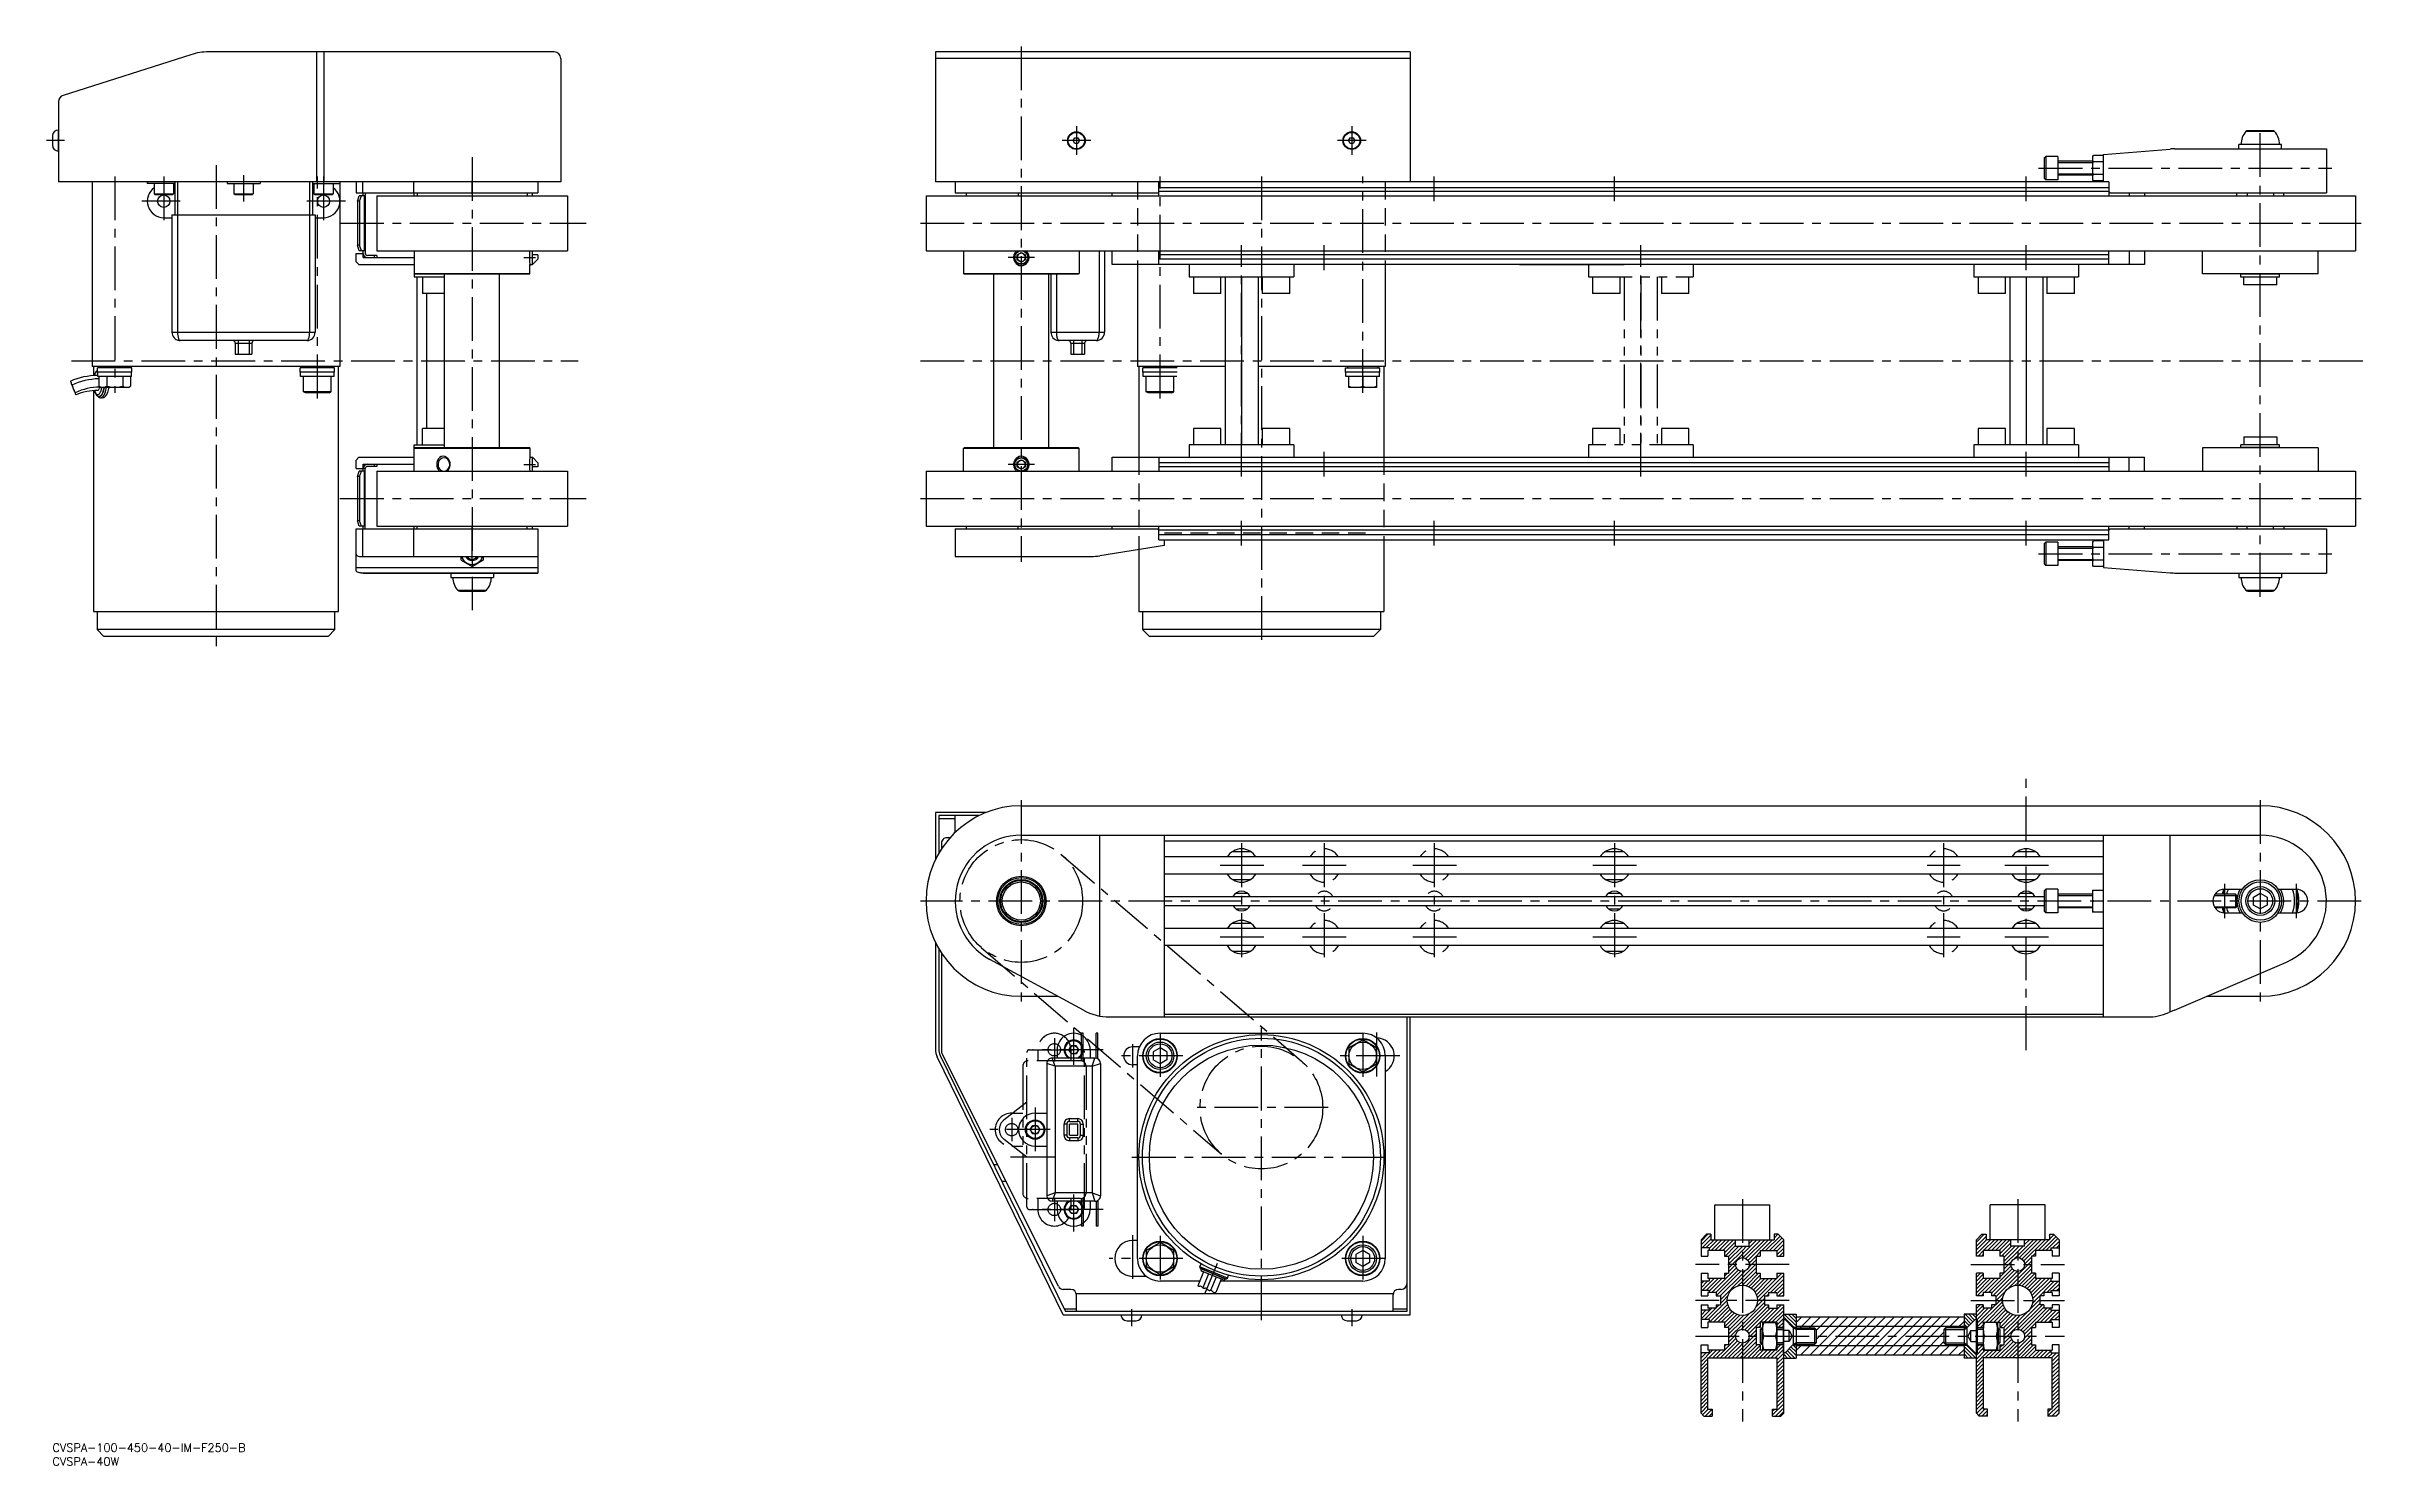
# Model space of a CAD drawing. Extents: x -2 to 840, y -8 to 507.
import ezdxf

# ---------------------------------------------------------------- set-up
doc = ezdxf.new("R2010")
doc.units = 0
doc.header["$LTSCALE"] = 0.5
for name, pattern in [('CENTER', [50.8, 31.75, -6.35, 6.35, -6.35]), ('DASHED', [19.05, 12.7, -6.35]), ('PHANTOM', [63.5, 31.75, -6.35, 6.35, -6.35, 6.35, -6.35])]:
    doc.linetypes.add(name, pattern=pattern)
for name, color, linetype in [('MSM_CENTER', 1, 'CENTER'), ('MSM_CONTINUOUS', 7, 'CONTINUOUS'), ('MSM_DASHED', 4, 'DASHED'), ('MSM_IMAGINARY', 6, 'PHANTOM'), ('MSM_NARROW', 5, 'CONTINUOUS'), ('MSM_PART_NUMBER', 7, 'CONTINUOUS')]:
    doc.layers.add(name, color=color, linetype=linetype)
doc.styles.get("Standard").update_dxf_attribs({"font": 'txt.shx', "height": 3, "bigfont": 'bigfont.shx'})

msp = doc.modelspace()

# ---------------------------------------------------------------- texts
at = {"layer": 'MSM_PART_NUMBER'}
for s, p in [('CVSPA-100-450-40-IM-F250-B', (0, -3)), ('CVSPA-40W', (0, -8))]:
    msp.add_text(s, height=3, dxfattribs=at).set_placement(p)

# ---------------------------------------------------------------- linework, layer by layer
at = {"layer": 'MSM_CENTER'}
for p, q in [((351.87, 507.29), (351.87, 320.09)), ((4.42, 473.09), (-2.22, 473.09)), ((377.07, 473.09), (366.67, 473.09)), ((371.87, 478.29), (371.87, 467.89)), ((477.07, 473.09), (466.67, 473.09)), ((471.87, 478.29), (471.87, 467.89)), ((801.87, 307.49), (801.87, 478.69)), ((59.4, 464.2), (59.4, 287.48)), ((152.4, 467.05), (152.4, 302.63)), ((22.6, 460.09), (22.6, 381.49)), ((40.4, 460.09), (40.4, 443.09)), ((69.4, 460.55), (69.4, 451.03)), ((96.2, 379.49), (96.2, 460.09)), ((98.4, 460.09), (98.4, 443.09)), ((152.3, 458.49), (152.3, 453.69)), ((402.27, 379.49), (402.27, 460.09)), ((439.07, 460.09), (439.07, 291.09)), ((475.87, 381.49), (475.87, 460.09)), ((501.87, 451.09), (501.87, 460.09)), ((567.27, 451.09), (567.27, 460.09)), ((716.87, 451.09), (716.87, 460.09)), ((721.37, 463.09), (827.87, 463.09)), ((46.4, 451.09), (32.4, 451.09)), ((106.4, 451.09), (92.4, 451.09)), ((104.42, 443.09), (193.84, 443.09)), ((315.27, 443.09), (838.47, 443.09)), ((171.19, 430.69), (175.42, 430.69)), ((356.68, 430.69), (347.07, 430.69)), ((431.87, 351.09), (431.87, 435.09)), ((461.87, 426.09), (461.87, 435.09)), ((576.87, 351.09), (576.87, 435.09)), ((716.87, 426.09), (716.87, 435.09)), ((6.88, 393.09), (190.88, 393.09)), ((315.27, 393.09), (840.12, 393.09)), ((171.19, 355.49), (175.42, 355.49)), ((356.67, 355.49), (347.06, 355.49)), ((461.87, 351.09), (461.87, 360.09)), ((716.87, 351.09), (716.87, 360.09)), ((104.42, 343.09), (193.84, 343.09)), ((315.27, 343.09), (838.47, 343.09)), ((152.3, 333.09), (152.3, 321.09)), ((431.87, 326.09), (431.87, 335.09)), ((501.87, 326.09), (501.87, 335.09)), ((567.27, 326.09), (567.27, 335.09)), ((716.87, 326.09), (716.87, 335.09)), ((721.37, 323.09), (827.87, 323.09)), ((716.87, 142.89), (716.87, 243.59)), ((351.87, 233.59), (351.87, 160.39)), ((801.87, 233.59), (801.87, 160.39)), ((366.4, 213.88), (453.6, 138.88)), ((431.87, 217.94), (431.87, 175.84)), ((461.87, 217.94), (461.87, 175.84)), ((501.87, 217.94), (501.87, 175.84)), ((567.27, 217.94), (567.27, 175.84)), ((686.87, 217.94), (686.87, 175.84)), ((439.92, 209.89), (423.82, 209.89)), ((469.92, 209.89), (453.82, 209.89)), ((509.92, 209.89), (493.82, 209.89)), ((575.32, 209.89), (559.22, 209.89)), ((692.92, 209.89), (680.82, 209.89)), ((724.92, 209.89), (708.82, 209.89)), ((788.87, 203.24), (788.87, 190.74)), ((814.87, 203.24), (814.87, 190.74)), ((838.47, 196.99), (315.27, 196.99)), ((337.34, 180.09), (424.54, 105.09)), ((439.92, 183.89), (423.82, 183.89)), ((469.92, 183.89), (453.82, 183.89)), ((509.92, 183.89), (493.82, 183.89)), ((575.32, 183.89), (559.22, 183.89)), ((692.92, 183.89), (680.82, 183.89)), ((724.92, 183.89), (708.82, 183.89)), ((363.88, 147.24), (363.88, 138.74)), ((370.88, 150.99), (370.88, 137.49)), ((392.3, 144.98), (392.3, 136.53)), ((402.27, 149.04), (402.27, 132.54)), ((439.07, 44.79), (439.07, 150.99)), ((475.87, 149.04), (475.87, 132.54)), ((480.84, 149.21), (480.84, 132.31)), ((381.63, 142.99), (355.88, 142.99)), ((410.52, 140.79), (387.05, 140.79)), ((489.34, 140.79), (467.62, 140.79)), ((348.38, 118.24), (348.38, 109.74)), ((356.88, 121.99), (356.88, 105.99)), ((463.35, 121.99), (414.79, 121.99)), ((362.38, 113.99), (340.38, 113.99)), ((363.87, 103.99), (347.87, 103.99)), ((392.07, 103.99), (486.07, 103.99)), ((381.63, 84.99), (355.88, 84.99)), ((363.88, 89.24), (363.88, 80.74)), ((370.88, 90.49), (370.88, 76.99)), ((613.76, 88.7), (613.76, 8)), ((713.76, 88.7), (713.76, 8)), ((392.3, 75.67), (392.3, 58.77)), ((402.27, 75.44), (402.27, 58.94)), ((475.87, 75.44), (475.87, 58.94)), ((410.52, 67.19), (383.8, 67.19)), ((418.51, 54.34), (423.14, 65.53)), ((484.12, 67.19), (467.62, 67.19)), ((630.76, 65), (596.76, 65)), ((696.76, 65), (730.76, 65)), ((630.76, 52), (596.76, 52)), ((696.76, 52), (730.76, 52)), ((391.87, 48.79), (391.87, 42.59)), ((471.87, 48.79), (471.87, 42.59)), ((596.76, 39), (730.76, 39))]:
    msp.add_line(p, q, dxfattribs=at)
for centre in [(351.87, 196.99), (439.07, 121.99)]:
    msp.add_circle(centre, 22.28, dxfattribs=at)
at = {"layer": 'MSM_CONTINUOUS'}
for p, q in [((50.27, 504.29), (3.87, 489.5)), ((182.21, 505.29), (56.7, 505.29)), ((95.83, 505.29), (95.83, 458.09)), ((98.56, 505.29), (98.56, 458.09)), ((184.6, 502.89), (184.6, 458.09)), ((493.07, 505.29), (320.67, 505.29)), ((320.67, 505.29), (320.67, 458.09)), ((493.07, 502.89), (320.67, 502.89)), ((493.07, 505.29), (493.07, 458.09)), ((2.2, 487.22), (2.2, 458.09)), ((0, 474.79), (0, 471.39)), ((2.1, 476.89), (2.1, 469.29)), ((2.2, 476.89), (2.1, 476.89)), ((370.75, 473.09), (371.32, 474.09)), ((371.32, 472.09), (370.75, 473.09)), ((371.32, 474.09), (372.42, 474.09)), ((372.42, 472.09), (371.32, 472.09)), ((372.42, 474.09), (373, 473.09)), ((373, 473.09), (372.42, 472.09)), ((470.75, 473.09), (471.32, 474.09)), ((471.32, 472.09), (470.75, 473.09)), ((471.32, 474.09), (472.42, 474.09)), ((472.42, 472.09), (471.32, 472.09)), ((472.42, 474.09), (473, 473.09)), ((473, 473.09), (472.42, 472.09)), ((807.09, 476.36), (796.65, 476.36)), ((806.34, 476.69), (797.4, 476.69)), ((2.2, 469.29), (2.1, 469.29)), ((723.37, 466.78), (723.94, 467.34)), ((723.37, 466.78), (723.37, 459.41)), ((728.37, 467.34), (723.94, 467.34)), ((723.94, 467.34), (723.94, 458.84)), ((728.37, 467.34), (728.37, 458.84)), ((740.87, 465.59), (728.37, 465.59)), ((740.87, 466.99), (740.87, 459.19)), ((744.87, 467.71), (741.23, 467.71)), ((744.87, 465.4), (741.23, 465.4)), ((744.87, 468.09), (769.08, 470.03)), ((744.87, 458.09), (744.87, 468.09)), ((770.67, 470.09), (825.87, 470.09)), ((794.12, 470.09), (794.12, 471.69)), ((809.62, 471.69), (794.12, 471.69)), ((809.62, 470.09), (809.62, 471.69)), ((825.87, 470.09), (825.87, 454.09)), ((184.6, 458.09), (2.2, 458.09)), ((14.4, 458.09), (14.4, 391.09)), ((34.4, 458.09), (34.4, 457.49)), ((44.4, 457.49), (34.4, 457.49)), ((36.9, 457.49), (36.9, 453.79)), ((43.9, 457.49), (43.9, 453.79)), ((44, 457.09), (43.9, 457.09)), ((44.4, 458.09), (44.4, 446.09)), ((45.4, 458.09), (45.4, 403.49)), ((63.4, 458.09), (63.4, 457.49)), ((63.4, 457.49), (75.4, 457.49)), ((65.9, 457.49), (65.9, 453.79)), ((72.9, 457.49), (72.9, 453.79)), ((75.4, 458.09), (75.4, 457.49)), ((93.4, 458.09), (93.4, 403.49)), ((94.4, 458.09), (94.4, 446.09)), ((94.4, 457.49), (104.4, 457.49)), ((94.9, 457.09), (94.8, 457.09)), ((94.9, 457.49), (94.9, 453.79)), ((101.9, 457.49), (101.9, 453.79)), ((104.4, 458.09), (104.4, 391.09)), ((110.3, 458.09), (110.3, 454.09)), ((112.63, 458.09), (112.63, 454.09)), ((131.09, 458.09), (131.09, 454.09)), ((176.3, 458.09), (176.3, 454.09)), ((746.87, 458.09), (320.67, 458.09)), ((327.87, 458.09), (327.87, 454.09)), ((401.87, 453.09), (401.87, 458.09)), ((401.87, 456.09), (746.87, 456.09)), ((723.37, 459.41), (723.94, 458.84)), ((728.37, 458.84), (723.94, 458.84)), ((740.87, 460.59), (728.37, 460.59)), ((744.87, 460.78), (741.23, 460.78)), ((744.87, 458.47), (741.23, 458.47)), ((746.87, 458.09), (746.87, 453.09)), ((36.9, 453.79), (43.9, 453.79)), ((37.2, 453.49), (36.9, 453.79)), ((37.2, 453.49), (43.6, 453.49)), ((43.6, 453.49), (43.9, 453.79)), ((65.9, 453.79), (72.9, 453.79)), ((66.2, 453.49), (65.9, 453.79)), ((66.2, 453.49), (72.6, 453.49)), ((72.6, 453.49), (72.9, 453.79)), ((94.9, 453.79), (101.9, 453.79)), ((95.2, 453.49), (94.9, 453.79)), ((95.2, 453.49), (101.6, 453.49)), ((96.2, 451.56), (96.2, 450.62)), ((101.6, 453.49), (101.9, 453.79)), ((110.3, 454.09), (176.3, 454.09)), ((110.75, 451.09), (111.43, 453.09)), ((111.5, 451.09), (110.75, 451.09)), ((110.75, 451.09), (110.75, 435.09)), ((113.6, 453.09), (111.43, 453.09)), ((111.5, 451.09), (112.18, 453.09)), ((111.5, 451.09), (111.5, 435.09)), ((112.8, 454.09), (112.8, 453.99)), ((112.8, 453.09), (112.8, 453.99)), ((113.25, 453.09), (113.25, 433.09)), ((113.6, 453.99), (113.6, 432.19)), ((117.8, 453.09), (187, 453.09)), ((117.8, 453.09), (117.8, 433.09)), ((131.4, 453.09), (131.4, 454.09)), ((132.41, 454.09), (132.41, 453.09)), ((172.37, 454.09), (172.37, 453.09)), ((174.3, 453.09), (174.3, 454.09)), ((187, 453.09), (187, 433.09)), ((317.27, 453.09), (836.47, 453.09)), ((317.27, 453.09), (317.27, 433.09)), ((327.87, 454.09), (401.87, 454.09)), ((331.87, 454.09), (331.87, 453.09)), ((350.74, 454.09), (350.74, 453.09)), ((384.87, 453.09), (384.87, 454.09)), ((746.87, 454.59), (401.87, 454.59)), ((747.37, 454.09), (746.87, 454.59)), ((747.37, 454.09), (825.87, 454.09)), ((754.2, 454.09), (754.2, 453.09)), ((759.87, 454.09), (759.87, 453.09)), ((793.37, 453.09), (793.37, 454.09)), ((797.05, 454.09), (797.05, 453.09)), ((806.69, 454.09), (806.69, 453.09)), ((810.37, 453.09), (810.37, 454.09)), ((836.47, 453.09), (836.47, 433.09)), ((40.4, 445.09), (43.4, 445.09)), ((43.4, 446.09), (95.4, 446.09)), ((43.4, 446.09), (43.4, 403.49)), ((95.4, 446.09), (95.4, 403.49)), ((95.4, 445.09), (98.4, 445.09)), ((110.3, 432.09), (112.8, 432.09)), ((110.3, 429.09), (110.3, 432.09)), ((111.5, 435.09), (110.75, 435.09)), ((111.43, 433.09), (110.75, 435.09)), ((113.6, 433.09), (111.43, 433.09)), ((112.18, 433.09), (111.5, 435.09)), ((112.8, 432.19), (112.8, 433.09)), ((112.8, 432.09), (112.8, 432.19)), ((112.8, 430.59), (112.8, 432.09)), ((112.8, 430.59), (131.4, 430.59)), ((117.8, 431.39), (114.4, 431.39)), ((116.8, 431.39), (116.8, 430.59)), ((117.8, 433.09), (187, 433.09)), ((117.8, 431.39), (117.8, 430.59)), ((131.4, 433.09), (131.4, 424.69)), ((174.3, 428.09), (174.3, 433.09)), ((176.3, 431.59), (174.3, 431.59)), ((174.3, 428.09), (176.3, 430.09)), ((176.3, 431.59), (176.3, 430.09)), ((317.27, 433.09), (836.47, 433.09)), ((330.87, 433.09), (330.87, 424.89)), ((350.37, 431.56), (351.87, 432.42)), ((350.37, 429.83), (350.37, 431.56)), ((351.87, 428.96), (350.37, 429.83)), ((351.87, 432.42), (353.37, 431.56)), ((353.37, 429.83), (351.87, 428.96)), ((353.37, 431.56), (353.37, 429.83)), ((372.87, 433.09), (372.87, 424.89)), ((380.12, 433.09), (380.12, 403.49)), ((382.12, 433.09), (382.12, 403.49)), ((384.87, 428.09), (384.87, 433.09)), ((401.87, 428.09), (401.87, 433.09)), ((746.87, 431.59), (401.87, 431.59)), ((746.87, 430.09), (401.87, 430.09)), ((746.87, 428.09), (746.87, 433.09)), ((754.2, 433.09), (754.2, 428.09)), ((759.87, 433.09), (759.87, 428.09)), ((780.87, 424.69), (780.87, 433.09)), ((822.87, 424.69), (822.87, 433.09)), ((111.3, 428.09), (110.3, 429.09)), ((111.3, 428.09), (131.4, 428.09)), ((131.4, 424.89), (173.4, 424.89)), ((131.6, 424.69), (131.4, 424.89)), ((131.4, 424.69), (173.4, 424.69)), ((131.4, 424.69), (131.4, 423.59)), ((131.4, 423.59), (142.4, 423.59)), ((132.37, 423.59), (132.37, 362.59)), ((134.4, 423.59), (134.4, 417.59)), ((142.4, 361.49), (142.4, 424.69)), ((162.4, 361.49), (162.4, 424.69)), ((173.2, 424.69), (173.4, 424.89)), ((173.35, 428.09), (174.3, 428.09)), ((173.4, 424.69), (173.4, 428.09)), ((330.87, 424.89), (372.87, 424.89)), ((331.07, 424.69), (330.87, 424.89)), ((331.07, 424.69), (372.67, 424.69)), ((341.87, 361.49), (341.87, 424.69)), ((361.87, 361.49), (361.87, 424.69)), ((362.62, 424.69), (362.62, 403.49)), ((364.62, 424.69), (364.62, 403.49)), ((372.67, 424.69), (372.87, 424.89)), ((759.87, 428.09), (384.87, 428.09)), ((394.07, 428.09), (394.07, 391.09)), ((412.87, 428.09), (412.87, 423.59)), ((412.87, 423.59), (450.87, 423.59)), ((414.37, 423.59), (414.37, 417.59)), ((424.37, 417.59), (424.37, 423.59)), ((425.87, 423.59), (425.87, 362.59)), ((431.87, 423.59), (431.87, 362.59)), ((437.87, 423.59), (437.87, 362.59)), ((439.37, 423.59), (439.37, 417.59)), ((449.37, 417.59), (449.37, 423.59)), ((450.87, 428.09), (450.87, 423.59)), ((484.07, 428.09), (484.07, 391.09)), ((697.87, 428.09), (697.87, 423.59)), ((697.87, 423.59), (735.87, 423.59)), ((699.37, 423.59), (699.37, 417.59)), ((709.37, 417.59), (709.37, 423.59)), ((710.87, 423.59), (710.87, 362.59)), ((716.87, 423.59), (716.87, 362.59)), ((722.87, 423.59), (722.87, 362.59)), ((724.37, 423.59), (724.37, 417.59)), ((734.37, 417.59), (734.37, 423.59)), ((735.87, 428.09), (735.87, 423.59)), ((822.87, 424.69), (780.87, 424.69)), ((808.89, 424.54), (794.85, 424.54)), ((794.85, 423.54), (794.85, 424.54)), ((808.89, 423.54), (794.85, 423.54)), ((795.87, 420.69), (795.87, 423.54)), ((796.12, 424.54), (796.12, 424.69)), ((807.62, 424.54), (807.62, 424.69)), ((807.87, 420.69), (807.87, 423.54)), ((808.89, 423.54), (808.89, 424.54)), ((142.4, 417.59), (134.4, 417.59)), ((135.84, 417.59), (135.84, 368.59)), ((424.37, 417.59), (414.37, 417.59)), ((449.37, 417.59), (439.37, 417.59)), ((709.37, 417.59), (699.37, 417.59)), ((734.37, 417.59), (724.37, 417.59)), ((807.87, 420.69), (795.87, 420.69)), ((43.4, 403.49), (95.4, 403.49)), ((92.4, 400.49), (46.4, 400.49)), ((66.4, 399.49), (72.4, 399.49)), ((66.4, 399.49), (66.4, 395.49)), ((67.4, 400.49), (67.4, 395.49)), ((71.4, 400.49), (71.4, 395.49)), ((72.4, 399.49), (72.4, 395.49)), ((362.62, 403.49), (382.12, 403.49)), ((379.12, 400.49), (365.62, 400.49)), ((369.87, 399.49), (369.87, 395.49)), ((369.87, 399.49), (374.87, 399.49)), ((370.87, 400.49), (370.87, 395.49)), ((373.87, 400.49), (373.87, 395.49)), ((374.87, 399.49), (374.87, 395.49)), ((104.4, 391.09), (14.4, 391.09)), ((14.9, 391.09), (14.9, 387.74)), ((15.29, 388.23), (15.13, 387.76)), ((16.18, 389.58), (16.35, 389.71)), ((28.85, 390.59), (16.35, 390.59)), ((16.35, 388.99), (16.35, 390.59)), ((28.85, 388.99), (16.35, 388.99)), ((16.5, 387.49), (16.5, 388.99)), ((28.7, 387.49), (16.5, 387.49)), ((16.83, 387.49), (16.83, 383.94)), ((17.1, 391.09), (17.1, 390.59)), ((19.71, 387.49), (19.71, 383.94)), ((25.49, 387.49), (25.49, 383.94)), ((28.1, 391.09), (28.1, 390.59)), ((28.37, 387.49), (28.37, 383.94)), ((28.7, 387.49), (28.7, 388.99)), ((28.85, 388.99), (28.85, 390.59)), ((66.4, 395.49), (72.4, 395.49)), ((102.45, 390.59), (89.95, 390.59)), ((89.95, 388.99), (89.95, 390.59)), ((102.45, 388.99), (89.95, 388.99)), ((90.1, 387.49), (90.1, 388.99)), ((102.3, 387.49), (90.1, 387.49)), ((90.7, 391.09), (90.7, 390.59)), ((91.2, 381.89), (91.2, 387.49)), ((101.2, 381.89), (101.2, 387.49)), ((101.7, 391.09), (101.7, 390.59)), ((102.3, 387.49), (102.3, 388.99)), ((102.45, 388.99), (102.45, 390.59)), ((103.9, 302.09), (103.9, 391.09)), ((369.87, 395.49), (374.87, 395.49)), ((425.87, 391.09), (394.07, 391.09)), ((394.57, 391.09), (394.57, 358.09)), ((408.52, 390.59), (396.02, 390.59)), ((396.02, 388.99), (396.02, 390.59)), ((408.52, 388.99), (396.02, 388.99)), ((396.17, 387.49), (396.17, 388.99)), ((408.37, 387.49), (396.17, 387.49)), ((396.77, 391.09), (396.77, 390.59)), ((397.27, 381.89), (397.27, 387.49)), ((407.27, 381.89), (407.27, 387.49)), ((407.77, 391.09), (407.77, 390.59)), ((484.07, 391.09), (437.87, 391.09)), ((469.62, 390.59), (482.12, 390.59)), ((469.62, 388.99), (469.62, 390.59)), ((482.12, 388.99), (469.62, 388.99)), ((469.77, 387.49), (469.77, 388.99)), ((481.97, 387.49), (469.77, 387.49)), ((470.37, 391.09), (470.37, 390.59)), ((470.87, 383.49), (470.87, 387.49)), ((475.87, 387.49), (475.87, 383.94)), ((480.87, 387.49), (480.87, 383.49)), ((481.37, 391.09), (481.37, 390.59)), ((481.97, 387.49), (481.97, 388.99)), ((482.12, 388.99), (482.12, 390.59)), ((483.57, 391.09), (483.57, 358.09)), ((14.9, 382.33), (14.9, 302.09)), ((17.6, 383.49), (16.83, 383.94)), ((17, 383.59), (16.91, 383.02)), ((16.99, 380.29), (17.09, 380.29)), ((18.29, 379.69), (17.55, 379.69)), ((27.6, 383.49), (17.6, 383.49)), ((26.99, 383.49), (26.93, 383.49)), ((27.6, 383.49), (28.37, 383.94)), ((101.2, 381.89), (91.2, 381.89)), ((91.89, 381.49), (91.2, 381.89)), ((100.51, 381.49), (91.89, 381.49)), ((100.51, 381.49), (101.2, 381.89)), ((407.27, 381.89), (397.27, 381.89)), ((397.96, 381.49), (397.27, 381.89)), ((406.58, 381.49), (397.96, 381.49)), ((406.58, 381.49), (407.27, 381.89)), ((480.87, 383.49), (470.87, 383.49)), ((131.4, 362.59), (142.4, 362.59)), ((131.4, 361.49), (131.4, 362.59)), ((134.4, 362.59), (134.4, 368.59)), ((142.4, 368.59), (134.4, 368.59)), ((412.87, 362.59), (412.87, 358.09)), ((450.87, 362.59), (412.87, 362.59)), ((414.37, 368.59), (414.37, 362.59)), ((424.37, 368.59), (414.37, 368.59)), ((424.37, 362.59), (424.37, 368.59)), ((439.37, 368.59), (439.37, 362.59)), ((449.37, 368.59), (439.37, 368.59)), ((449.37, 362.59), (449.37, 368.59)), ((450.87, 362.59), (450.87, 358.09)), ((697.87, 362.59), (697.87, 358.09)), ((735.87, 362.59), (697.87, 362.59)), ((699.37, 368.59), (699.37, 362.59)), ((709.37, 368.59), (699.37, 368.59)), ((709.37, 362.59), (709.37, 368.59)), ((724.37, 368.59), (724.37, 362.59)), ((734.37, 368.59), (724.37, 368.59)), ((734.37, 362.59), (734.37, 368.59)), ((735.87, 362.59), (735.87, 358.09)), ((808.89, 362.64), (794.85, 362.64)), ((794.85, 361.64), (794.85, 362.64)), ((795.87, 365.49), (807.87, 365.49)), ((795.87, 365.49), (795.87, 362.64)), ((807.87, 365.49), (807.87, 362.64)), ((808.89, 361.64), (808.89, 362.64)), ((111.3, 358.09), (110.3, 357.09)), ((110.3, 354.09), (110.3, 357.09)), ((110.3, 354.09), (112.8, 354.09)), ((111.3, 358.09), (131.4, 358.09)), ((112.8, 354.09), (112.8, 355.59)), ((112.8, 355.59), (131.4, 355.59)), ((113.61, 354.09), (112.8, 354.09)), ((112.8, 354.09), (112.8, 353.99)), ((112.8, 353.09), (112.8, 353.99)), ((113.6, 332.09), (113.6, 353.99)), ((117.8, 354.79), (114.4, 354.79)), ((116.8, 355.59), (116.8, 354.79)), ((117.8, 355.59), (117.8, 354.79)), ((173.4, 361.49), (131.4, 361.49)), ((131.4, 353.09), (131.4, 361.49)), ((131.6, 361.49), (131.4, 361.29)), ((173.4, 361.29), (131.4, 361.29)), ((173.2, 361.49), (173.4, 361.29)), ((173.35, 358.09), (174.3, 358.09)), ((173.4, 361.49), (173.4, 358.09)), ((174.3, 353.09), (174.3, 358.09)), ((174.3, 358.09), (176.3, 356.09)), ((176.3, 354.59), (174.3, 354.59)), ((176.3, 356.09), (176.3, 354.59)), ((331.07, 361.49), (330.87, 361.29)), ((330.87, 353.09), (330.87, 361.29)), ((372.87, 361.29), (330.87, 361.29)), ((372.67, 361.49), (331.07, 361.49)), ((350.37, 356.36), (351.87, 357.22)), ((350.37, 354.63), (350.37, 356.36)), ((351.87, 353.76), (350.37, 354.63)), ((351.87, 357.22), (353.37, 356.36)), ((353.37, 354.63), (351.87, 353.76)), ((353.37, 356.36), (353.37, 354.63)), ((372.67, 361.49), (372.87, 361.29)), ((372.87, 353.09), (372.87, 361.29)), ((384.87, 358.09), (759.87, 358.09)), ((384.87, 353.09), (384.87, 358.09)), ((401.87, 358.09), (401.87, 353.09)), ((746.87, 356.09), (401.87, 356.09)), ((746.87, 354.59), (401.87, 354.59)), ((412.87, 358.09), (450.87, 358.09)), ((746.87, 358.09), (746.87, 353.09)), ((754.2, 353.09), (754.2, 358.09)), ((759.87, 353.09), (759.87, 358.09)), ((780.87, 361.49), (780.87, 353.09)), ((822.87, 361.49), (780.87, 361.49)), ((808.89, 361.64), (794.85, 361.64)), ((796.12, 361.64), (796.12, 361.49)), ((807.62, 361.64), (807.62, 361.49)), ((822.87, 361.49), (822.87, 353.09)), ((110.75, 351.09), (111.43, 353.09)), ((111.5, 351.09), (110.75, 351.09)), ((110.75, 351.09), (110.75, 335.09)), ((113.6, 353.09), (111.43, 353.09)), ((111.5, 351.09), (112.18, 353.09)), ((111.5, 351.09), (111.5, 335.09)), ((113.25, 353.09), (113.25, 333.09)), ((117.8, 353.09), (187, 353.09)), ((117.8, 353.09), (117.8, 333.09)), ((187, 353.09), (187, 333.09)), ((317.27, 353.09), (836.47, 353.09)), ((317.27, 353.09), (317.27, 333.09)), ((836.47, 353.09), (836.47, 333.09)), ((110.3, 332.09), (176.3, 332.09)), ((110.3, 316.82), (110.3, 332.09)), ((111.5, 335.09), (110.75, 335.09)), ((111.43, 333.09), (110.75, 335.09)), ((113.6, 333.09), (111.43, 333.09)), ((112.18, 333.09), (111.5, 335.09)), ((112.73, 322.09), (112.73, 332.09)), ((112.8, 332.19), (112.8, 333.09)), ((112.8, 332.09), (112.8, 332.19)), ((117.8, 333.09), (187, 333.09)), ((131.22, 322.09), (131.22, 332.09)), ((131.4, 332.09), (131.4, 333.09)), ((132.41, 332.09), (132.41, 333.09)), ((172.37, 332.09), (172.37, 333.09)), ((174.3, 332.09), (174.3, 333.09)), ((176.3, 332.09), (176.3, 316.09)), ((317.27, 333.09), (836.47, 333.09)), ((327.87, 332.09), (401.37, 332.09)), ((327.87, 332.09), (327.87, 322.09)), ((331.87, 333.09), (331.87, 332.09)), ((350.74, 332.09), (350.74, 333.09)), ((384.87, 332.09), (384.87, 333.09)), ((401.37, 332.09), (401.87, 331.59)), ((401.87, 328.09), (401.87, 333.09)), ((746.87, 331.59), (401.87, 331.59)), ((401.87, 330.09), (746.87, 330.09)), ((746.87, 328.09), (746.87, 333.09)), ((747.37, 332.09), (746.87, 331.59)), ((747.37, 332.09), (825.87, 332.09)), ((754.2, 332.09), (754.2, 333.09)), ((759.87, 332.09), (759.87, 333.09)), ((793.37, 333.09), (793.37, 332.09)), ((797.05, 332.09), (797.05, 333.09)), ((806.69, 332.09), (806.69, 333.09)), ((810.37, 333.09), (810.37, 332.09)), ((825.87, 332.09), (825.87, 316.09)), ((111.45, 322.09), (176.3, 322.09)), ((148.4, 320.78), (148.4, 322.09)), ((148.4, 320.78), (152.4, 318.47)), ((156.4, 320.78), (154.32, 319.58)), ((156.4, 322.09), (156.4, 320.78)), ((327.87, 322.09), (377.28, 322.09)), ((403.87, 326.09), (380.44, 322.34)), ((394.57, 324.6), (394.57, 302.09)), ((401.87, 328.09), (746.87, 328.09)), ((403.87, 326.09), (403.87, 328.09)), ((483.57, 328.09), (483.57, 302.09)), ((723.37, 326.78), (723.94, 327.34)), ((723.37, 326.78), (723.37, 319.41)), ((728.37, 327.34), (723.94, 327.34)), ((723.94, 327.34), (723.94, 318.84)), ((728.37, 327.34), (728.37, 318.84)), ((740.87, 325.59), (728.37, 325.59)), ((740.87, 320.59), (728.37, 320.59)), ((740.87, 326.99), (740.87, 319.19)), ((744.87, 327.71), (741.23, 327.71)), ((744.87, 325.4), (741.23, 325.4)), ((744.87, 320.78), (741.23, 320.78)), ((744.87, 328.09), (744.87, 318.09)), ((110.3, 318.09), (176.3, 318.09)), ((112.1, 316.16), (111.92, 316.19)), ((112.1, 316.16), (176.3, 316.16)), ((112.79, 316.09), (176.3, 316.09)), ((144.65, 316.09), (144.65, 314.49)), ((144.65, 314.49), (160.15, 314.49)), ((152.4, 318.47), (154.32, 319.58)), ((160.15, 316.09), (160.15, 314.49)), ((723.37, 319.41), (723.94, 318.84)), ((728.37, 318.84), (723.94, 318.84)), ((744.87, 318.47), (741.23, 318.47)), ((744.87, 318.09), (769.08, 316.16)), ((770.67, 316.09), (825.87, 316.09)), ((794.12, 316.09), (794.12, 314.49)), ((794.12, 314.49), (809.62, 314.49)), ((809.62, 316.09), (809.62, 314.49)), ((147.18, 309.83), (157.62, 309.83)), ((147.93, 309.49), (156.87, 309.49)), ((796.65, 309.83), (807.09, 309.83)), ((797.4, 309.49), (806.34, 309.49)), ((14.9, 302.09), (103.9, 302.09)), ((16.2, 302.09), (16.2, 295.59)), ((102.6, 295.59), (16.2, 295.59)), ((16.2, 295.59), (18.7, 293.09)), ((100.1, 293.09), (102.6, 295.59)), ((102.6, 295.59), (102.6, 302.09)), ((394.57, 302.09), (483.57, 302.09)), ((395.87, 302.09), (395.87, 295.59)), ((482.27, 295.59), (395.87, 295.59)), ((395.87, 295.59), (398.37, 293.09)), ((482.27, 295.59), (479.77, 293.09)), ((482.27, 302.09), (482.27, 295.59)), ((100.1, 293.09), (18.7, 293.09)), ((479.77, 293.09), (398.37, 293.09)), ((339.21, 229.19), (320.67, 229.19)), ((320.67, 229.19), (320.67, 211.94)), ((336.5, 227.99), (321.87, 227.99)), ((321.87, 227.99), (321.87, 214.22)), ((327.87, 221.91), (327.87, 227.99)), ((351.87, 231.59), (801.87, 231.59)), ((327.87, 226.79), (321.87, 226.79)), ((325.87, 219.99), (324.87, 219.99)), ((327.87, 221.99), (327.87, 221.91)), ((351.87, 220.89), (801.87, 220.89)), ((380.44, 155.2), (380.44, 220.89)), ((403.87, 154.89), (403.87, 220.89)), ((744.87, 154.89), (744.87, 220.89)), ((769.08, 156.69), (769.08, 220.89)), ((322.87, 217.99), (322.87, 215.86)), ((403.87, 218.89), (744.87, 218.89)), ((437.07, 212.99), (403.87, 212.99)), ((428.62, 214.99), (435.13, 214.99)), ((744.87, 212.99), (437.07, 212.99)), ((572.47, 212.99), (562.08, 212.99)), ((564.02, 214.99), (570.53, 214.99)), ((713.62, 214.99), (720.13, 214.99)), ((744.87, 206.79), (403.87, 206.79)), ((428.62, 204.79), (435.13, 204.79)), ((572.47, 206.79), (562.08, 206.79)), ((564.02, 204.79), (570.53, 204.79)), ((713.62, 204.79), (720.13, 204.79)), ((403.87, 198.59), (723.37, 198.59)), ((403.87, 195.39), (723.37, 195.39)), ((429.76, 199.84), (433.99, 199.84)), ((429.76, 194.14), (433.99, 194.14)), ((565.16, 199.84), (569.39, 199.84)), ((565.16, 194.14), (569.39, 194.14)), ((714.76, 199.84), (718.99, 199.84)), ((714.76, 194.14), (718.99, 194.14)), ((723.37, 200.67), (723.94, 201.24)), ((723.37, 200.67), (723.37, 193.3)), ((728.37, 201.24), (723.94, 201.24)), ((723.94, 201.24), (723.94, 192.74)), ((728.37, 201.24), (728.37, 192.74)), ((740.87, 199.49), (728.37, 199.49)), ((740.87, 194.49), (728.37, 194.49)), ((740.87, 200.89), (740.87, 193.09)), ((740.88, 200.99), (744.87, 200.99)), ((744.87, 196.99), (741.23, 196.99)), ((792.88, 199.49), (785.44, 199.49)), ((792.88, 194.49), (785.44, 194.49)), ((788.87, 201.24), (795.39, 201.24)), ((793.37, 198.99), (792.88, 199.49)), ((792.88, 199.49), (792.88, 194.49)), ((793.37, 194.98), (792.88, 194.49)), ((793.37, 198.99), (793.37, 194.98)), ((799.37, 198.43), (801.87, 199.87)), ((799.37, 195.54), (799.37, 198.43)), ((801.87, 194.1), (799.37, 195.54)), ((801.87, 199.87), (804.37, 198.43)), ((804.37, 195.54), (801.87, 194.1)), ((804.37, 198.43), (804.37, 195.54)), ((808.35, 201.24), (814.87, 201.24)), ((744.87, 186.99), (403.87, 186.99)), ((428.62, 188.99), (435.13, 188.99)), ((564.02, 188.99), (570.53, 188.99)), ((713.62, 188.99), (720.13, 188.99)), ((723.37, 193.3), (723.94, 192.74)), ((728.37, 192.74), (723.94, 192.74)), ((744.87, 192.99), (740.88, 192.99)), ((788.87, 192.74), (795.39, 192.74)), ((808.35, 192.74), (814.87, 192.74)), ((320.67, 182.03), (320.67, 143.14)), ((321.87, 179.75), (321.87, 143.14)), ((322.87, 178.11), (322.87, 142.46)), ((744.87, 180.79), (403.87, 180.79)), ((428.62, 178.79), (435.13, 178.79)), ((564.02, 178.79), (570.53, 178.79)), ((713.62, 178.79), (720.13, 178.79)), ((374.4, 157.32), (340.41, 175.8)), ((770.67, 157.37), (811.34, 174.83)), ((351.87, 162.39), (365.08, 162.39)), ((782.34, 162.39), (801.87, 162.39)), ((383.96, 154.89), (760.76, 154.89)), ((403.87, 155.89), (744.87, 155.89)), ((491.87, 154.89), (491.87, 47.99)), ((493.07, 46.79), (493.07, 154.89)), ((770.67, 157.37), (768.63, 156.5)), ((369.14, 142.99), (370.01, 144.49)), ((370.01, 144.49), (371.74, 144.49)), ((371.74, 144.49), (372.17, 143.74)), ((372.19, 143.7), (372.61, 142.99)), ((379.03, 139.95), (379.03, 148.99)), ((379.63, 148.99), (379.03, 148.99)), ((379.63, 139.72), (379.63, 148.99)), ((394.73, 144.01), (392.3, 144.01)), ((402.27, 143.67), (399.77, 142.23)), ((402.27, 148.99), (475.87, 148.99)), ((404.77, 142.23), (402.27, 143.67)), ((475.87, 146.56), (470.87, 143.67)), ((470.87, 143.67), (470.87, 137.9)), ((480.87, 143.67), (475.87, 146.56)), ((480.87, 137.9), (480.87, 143.67)), ((367.12, 46.79), (321.3, 140.42)), ((322.38, 140.95), (367.87, 47.99)), ((365.32, 57.09), (323.08, 141.56)), ((361.13, 137.99), (361.13, 89.99)), ((364.13, 136.99), (361.13, 137.99)), ((378.63, 139.99), (363.13, 139.99)), ((364.13, 136.99), (363.13, 139.99)), ((364.13, 136.99), (364.13, 90.99)), ((377.63, 136.99), (364.13, 136.99)), ((364.88, 142.99), (364.88, 139.99)), ((369.56, 142.27), (369.14, 142.99)), ((370.01, 141.49), (369.58, 142.24)), ((371.74, 141.49), (370.01, 141.49)), ((372.61, 142.99), (371.74, 141.49)), ((376.88, 142.99), (376.88, 139.99)), ((377.63, 136.99), (378.63, 139.99)), ((377.63, 136.99), (380.63, 137.99)), ((377.63, 136.99), (377.63, 90.99)), ((379.63, 142.99), (379.03, 142.99)), ((380.63, 137.99), (380.63, 89.99)), ((394.07, 137.51), (392.3, 137.51)), ((394.07, 67.19), (394.07, 140.79)), ((399.77, 142.23), (399.77, 139.34)), ((402.27, 137.9), (399.77, 139.34)), ((404.77, 139.34), (402.27, 137.9)), ((404.77, 142.23), (404.77, 139.34)), ((470.87, 137.9), (475.87, 135.01)), ((475.87, 135.01), (480.87, 137.9)), ((484.07, 140.79), (484.07, 67.19)), ((356.88, 119.99), (361.13, 119.99)), ((369.38, 117.99), (372.38, 117.99)), ((369.38, 116.99), (369.38, 117.99)), ((372.38, 116.99), (372.38, 117.99)), ((355.14, 113.99), (356.01, 115.49)), ((355.56, 113.27), (355.14, 113.99)), ((356.01, 112.49), (355.58, 113.24)), ((356.01, 115.49), (357.74, 115.49)), ((357.74, 112.49), (356.01, 112.49)), ((357.74, 115.49), (358.17, 114.74)), ((358.61, 113.99), (357.74, 112.49)), ((358.19, 114.7), (358.61, 113.99)), ((368.38, 115.99), (367.38, 115.99)), ((367.38, 111.99), (367.38, 115.99)), ((368.38, 111.99), (367.38, 111.99)), ((368.38, 115.99), (368.38, 111.99)), ((369.38, 116.99), (372.38, 116.99)), ((372.38, 115.99), (369.38, 115.99)), ((369.38, 111.99), (369.38, 115.99)), ((369.38, 111.99), (372.38, 111.99)), ((369.38, 110.99), (369.38, 109.99)), ((372.38, 110.99), (369.38, 110.99)), ((369.38, 109.99), (372.38, 109.99)), ((372.38, 111.99), (372.38, 115.99)), ((372.38, 110.99), (372.38, 109.99)), ((373.38, 115.99), (374.38, 115.99)), ((373.38, 111.99), (373.38, 115.99)), ((373.38, 111.99), (374.38, 111.99)), ((374.38, 115.99), (374.38, 111.99)), ((341.79, 101.29), (343.22, 101.29)), ((356.88, 107.99), (361.13, 107.99)), ((344.76, 95.22), (346.26, 95.22)), ((364.13, 90.99), (361.13, 89.99)), ((364.13, 90.99), (363.13, 87.99)), ((378.63, 87.99), (363.13, 87.99)), ((377.63, 90.99), (364.13, 90.99)), ((364.88, 87.99), (364.88, 84.99)), ((369.14, 84.99), (370.01, 86.49)), ((369.56, 84.27), (369.14, 84.99)), ((370.01, 83.49), (369.58, 84.24)), ((370.01, 86.49), (371.74, 86.49)), ((371.74, 86.49), (372.17, 85.74)), ((372.61, 84.99), (371.74, 83.49)), ((372.19, 85.7), (372.61, 84.99)), ((376.88, 87.99), (376.88, 84.99)), ((377.63, 90.99), (378.63, 87.99)), ((377.63, 90.99), (380.63, 89.99)), ((379.03, 88.03), (379.03, 78.99)), ((379.63, 84.99), (379.03, 84.99)), ((379.63, 88.25), (379.63, 78.99)), ((603.76, 74), (603.76, 86.7)), ((603.76, 86.7), (623.76, 86.7)), ((623.76, 74), (623.76, 86.7)), ((703.76, 74), (703.76, 86.7)), ((723.76, 86.7), (703.76, 86.7)), ((723.76, 74), (723.76, 86.7)), ((371.74, 83.49), (370.01, 83.49)), ((379.63, 78.99), (379.03, 78.99)), ((600.76, 76), (598.76, 74)), ((602.26, 76), (600.76, 76)), ((602.26, 76), (602.26, 74)), ((625.26, 76), (625.26, 74)), ((626.76, 76), (625.26, 76)), ((628.76, 74), (626.76, 76)), ((698.76, 74), (700.76, 76)), ((700.76, 76), (702.26, 76)), ((702.26, 76), (702.26, 74)), ((725.26, 76), (726.76, 76)), ((725.26, 76), (725.26, 74)), ((726.76, 76), (728.76, 74)), ((394.07, 73.72), (392.3, 73.72)), ((402.27, 72.96), (397.27, 70.07)), ((397.27, 70.07), (397.27, 64.3)), ((407.27, 70.07), (402.27, 72.96)), ((407.27, 64.3), (407.27, 70.07)), ((475.87, 70.07), (473.37, 68.63)), ((473.37, 68.63), (473.37, 65.74)), ((478.37, 68.63), (475.87, 70.07)), ((478.37, 68.63), (478.37, 65.74)), ((598.76, 74), (598.76, 68.1)), ((601.76, 71.05), (598.76, 71.05)), ((598.76, 68.1), (601.26, 68.1)), ((607.26, 70.1), (601.26, 70.1)), ((601.26, 70.1), (601.26, 68.1)), ((601.76, 71.05), (601.76, 70.1)), ((602.26, 74), (625.26, 74)), ((607.26, 70.1), (607.26, 68.1)), ((607.26, 68.1), (608.76, 68.1)), ((608.76, 68.1), (608.76, 61.9)), ((611.26, 71.7), (611.26, 74)), ((611.26, 71.7), (616.26, 71.7)), ((616.26, 71.7), (616.26, 74)), ((618.76, 68.1), (620.26, 68.1)), ((618.76, 68.1), (618.76, 61.9)), ((620.26, 70.1), (626.26, 70.1)), ((620.26, 70.1), (620.26, 68.1)), ((626.26, 70.1), (626.26, 68.1)), ((626.26, 68.1), (628.76, 68.1)), ((628.76, 68.1), (628.76, 74)), ((698.76, 68.1), (698.76, 74)), ((701.26, 68.1), (698.76, 68.1)), ((701.26, 70.1), (701.26, 68.1)), ((707.26, 70.1), (701.26, 70.1)), ((725.26, 74), (702.26, 74)), ((707.26, 70.1), (707.26, 68.1)), ((708.76, 68.1), (707.26, 68.1)), ((708.76, 68.1), (708.76, 61.9)), ((711.26, 71.7), (711.26, 74)), ((716.26, 71.7), (711.26, 71.7)), ((716.26, 71.7), (716.26, 74)), ((718.76, 68.1), (718.76, 61.9)), ((720.26, 68.1), (718.76, 68.1)), ((720.26, 70.1), (720.26, 68.1)), ((726.26, 70.1), (720.26, 70.1)), ((725.76, 71.05), (725.76, 70.1)), ((725.76, 71.05), (728.76, 71.05)), ((726.26, 70.1), (726.26, 68.1)), ((728.76, 68.1), (726.26, 68.1)), ((728.76, 74), (728.76, 68.1)), ((397.23, 60.72), (392.3, 60.72)), ((397.27, 64.3), (402.27, 61.41)), ((402.27, 61.41), (407.27, 64.3)), ((416.64, 58.99), (402.27, 58.99)), ((418.04, 62.36), (415.96, 57.33)), ((416.75, 64.2), (417.18, 65.24)), ((421.74, 62.13), (416.75, 64.2)), ((426.07, 59.8), (417.02, 63.55)), ((417.07, 63.42), (417.11, 63.51)), ((421.51, 61.58), (417.07, 63.42)), ((425.16, 59.42), (417.4, 62.63)), ((419.91, 61.59), (417.82, 56.56)), ((422.65, 60.46), (420.64, 55.62)), ((425.94, 59.74), (421.51, 61.58)), ((426.73, 60.07), (421.74, 62.13)), ((424.51, 59.69), (422.51, 54.85)), ((475.87, 58.99), (424.22, 58.99)), ((425.94, 59.74), (425.98, 59.84)), ((426.73, 60.07), (427.16, 61.11)), ((475.87, 64.3), (473.37, 65.74)), ((478.37, 65.74), (475.87, 64.3)), ((598.76, 61.9), (598.76, 53.6)), ((598.76, 61.9), (601.26, 61.9)), ((601.26, 61.9), (601.26, 59.9)), ((607.26, 59.9), (601.26, 59.9)), ((601.76, 59.9), (601.76, 58.95)), ((607.26, 61.9), (607.26, 59.9)), ((607.26, 61.9), (608.76, 61.9)), ((618.76, 61.9), (620.26, 61.9)), ((620.26, 61.9), (620.26, 59.9)), ((620.26, 59.9), (626.26, 59.9)), ((626.26, 61.9), (626.26, 59.9)), ((626.26, 61.9), (628.76, 61.9)), ((628.76, 53.6), (628.76, 61.9)), ((701.26, 61.9), (698.76, 61.9)), ((698.76, 53.6), (698.76, 61.9)), ((701.26, 61.9), (701.26, 59.9)), ((707.26, 59.9), (701.26, 59.9)), ((708.76, 61.9), (707.26, 61.9)), ((707.26, 61.9), (707.26, 59.9)), ((720.26, 61.9), (718.76, 61.9)), ((720.26, 61.9), (720.26, 59.9)), ((726.26, 59.9), (720.26, 59.9)), ((725.76, 59.9), (725.76, 58.95)), ((726.26, 61.9), (726.26, 59.9)), ((728.76, 61.9), (726.26, 61.9)), ((728.76, 61.9), (728.76, 53.6)), ((369.87, 55.99), (367.11, 55.99)), ((486.91, 54.39), (371.83, 54.39)), ((371.87, 47.99), (371.87, 53.99)), ((486.87, 47.99), (486.87, 53.99)), ((489.87, 55.99), (488.87, 55.99)), ((601.76, 58.95), (598.76, 58.95)), ((601.76, 55.55), (598.76, 55.55)), ((598.76, 53.6), (601.26, 53.6)), ((604.26, 54.85), (601.26, 54.85)), ((601.26, 54.85), (601.26, 53.6)), ((601.76, 55.55), (601.76, 54.85)), ((604.26, 54.85), (604.26, 53.6)), ((604.26, 53.6), (605.76, 53.6)), ((605.76, 53.6), (605.76, 50.4)), ((621.76, 53.6), (623.26, 53.6)), ((621.76, 53.6), (621.76, 50.4)), ((623.26, 54.85), (626.26, 54.85)), ((623.26, 54.85), (623.26, 53.6)), ((626.26, 54.85), (626.26, 53.6)), ((626.26, 53.6), (628.76, 53.6)), ((701.26, 53.6), (698.76, 53.6)), ((701.26, 54.85), (701.26, 53.6)), ((704.26, 54.85), (701.26, 54.85)), ((704.26, 54.85), (704.26, 53.6)), ((705.76, 53.6), (704.26, 53.6)), ((705.76, 53.6), (705.76, 50.4)), ((721.76, 53.6), (721.76, 50.4)), ((723.26, 53.6), (721.76, 53.6)), ((723.26, 54.85), (723.26, 53.6)), ((726.26, 54.85), (723.26, 54.85)), ((725.76, 58.95), (728.76, 58.95)), ((725.76, 55.55), (728.76, 55.55)), ((725.76, 55.55), (725.76, 54.85)), ((726.26, 54.85), (726.26, 53.6)), ((728.76, 53.6), (726.26, 53.6)), ((367.12, 46.79), (493.07, 46.79)), ((371.87, 48.82), (367.46, 48.82)), ((491.87, 47.99), (367.87, 47.99)), ((388.07, 46.79), (388.07, 46.69)), ((388.07, 46.69), (395.67, 46.69)), ((390.17, 44.59), (391.06, 44.59)), ((391.06, 44.59), (393.57, 44.59)), ((395.67, 46.79), (395.67, 46.69)), ((468.07, 46.79), (468.07, 46.69)), ((468.07, 46.69), (475.67, 46.69)), ((470.17, 44.59), (473.57, 44.59)), ((475.67, 46.79), (475.67, 46.69)), ((491.87, 48.82), (486.87, 48.82)), ((598.76, 50.4), (598.76, 42.1)), ((598.76, 50.4), (601.26, 50.4)), ((601.76, 48.45), (598.76, 48.45)), ((601.76, 45.05), (598.76, 45.05)), ((601.26, 50.4), (601.26, 49.15)), ((604.26, 49.15), (601.26, 49.15)), ((607.26, 44.1), (601.26, 44.1)), ((601.26, 44.1), (601.26, 42.1)), ((601.76, 49.15), (601.76, 48.45)), ((601.76, 45.05), (601.76, 44.1)), ((604.26, 50.4), (604.26, 49.15)), ((604.26, 50.4), (605.76, 50.4)), ((607.26, 44.1), (607.26, 42.1)), ((626.26, 44.1), (620.26, 44.1)), ((620.26, 44.1), (620.26, 42.1)), ((621.06, 44), (621.06, 34)), ((621.06, 44), (626.26, 44)), ((621.76, 50.4), (623.26, 50.4)), ((623.26, 50.4), (623.26, 49.15)), ((623.26, 49.15), (626.26, 49.15)), ((626.26, 50.4), (626.26, 49.15)), ((626.26, 50.4), (628.76, 50.4)), ((626.26, 44.1), (626.26, 33.9)), ((628.54, 45), (628.54, 33)), ((628.54, 45), (629.26, 45)), ((628.76, 11), (628.76, 50.4)), ((628.76, 47), (633.26, 47)), ((629.26, 45), (632.26, 42)), ((629.26, 45), (632.06, 42.2)), ((632.01, 42.25), (633.26, 42.25)), ((632.06, 42.2), (633.26, 42.2)), ((633.26, 47), (633.26, 31)), ((694.26, 45.93), (633.26, 45.93)), ((694.26, 42.46), (633.26, 42.46)), ((694.26, 47), (694.26, 42)), ((698.76, 47), (694.26, 47)), ((695.51, 42.25), (694.26, 42.25)), ((695.46, 42.2), (694.26, 42.2)), ((698.26, 45), (695.26, 42)), ((698.26, 45), (695.46, 42.2)), ((698.98, 45), (698.26, 45)), ((698.76, 11), (698.76, 50.4)), ((701.26, 50.4), (698.76, 50.4)), ((698.98, 45), (698.98, 33)), ((701.26, 50.4), (701.26, 49.15)), ((704.26, 49.15), (701.26, 49.15)), ((701.26, 44.1), (707.26, 44.1)), ((701.26, 44.1), (701.26, 33.9)), ((706.46, 44), (701.26, 44)), ((705.76, 50.4), (704.26, 50.4)), ((704.26, 50.4), (704.26, 49.15)), ((706.46, 44), (706.46, 34)), ((707.26, 44.1), (707.26, 42.1)), ((720.26, 44.1), (720.26, 42.1)), ((720.26, 44.1), (726.26, 44.1)), ((723.26, 50.4), (721.76, 50.4)), ((723.26, 50.4), (723.26, 49.15)), ((726.26, 49.15), (723.26, 49.15)), ((725.76, 49.15), (725.76, 48.45)), ((725.76, 48.45), (728.76, 48.45)), ((725.76, 45.05), (725.76, 44.1)), ((725.76, 45.05), (728.76, 45.05)), ((726.26, 50.4), (726.26, 49.15)), ((728.76, 50.4), (726.26, 50.4)), ((726.26, 44.1), (726.26, 42.1)), ((728.76, 50.4), (728.76, 42.1)), ((598.76, 42.1), (601.26, 42.1)), ((598.76, 11), (598.76, 35.9)), ((598.76, 35.9), (601.26, 35.9)), ((601.26, 35.9), (601.26, 33.9)), ((607.26, 33.9), (601.26, 33.9)), ((601.76, 33.9), (601.76, 32.95)), ((608.76, 42.1), (607.26, 42.1)), ((607.26, 35.9), (607.26, 33.9)), ((608.76, 35.9), (607.26, 35.9)), ((607.26, 35.65), (607.7, 35.9)), ((608.76, 42.1), (608.76, 35.9)), ((620.26, 42.1), (618.76, 42.1)), ((618.76, 42.1), (618.76, 35.9)), ((620.26, 35.9), (618.76, 35.9)), ((620.26, 41.46), (620.8, 42)), ((620.26, 41.46), (620.26, 36.54)), ((620.26, 36.54), (620.8, 36)), ((620.26, 35.9), (620.26, 33.9)), ((626.26, 33.9), (620.26, 33.9)), ((620.8, 42), (620.8, 36)), ((620.8, 42), (621.06, 42)), ((621.06, 36), (620.8, 36)), ((626.26, 34), (621.06, 34)), ((625.81, 39), (621.5, 39)), ((628.76, 42.1), (626.26, 42.1)), ((626.26, 42), (628.76, 42)), ((628.76, 36), (626.26, 36)), ((628.76, 35.9), (626.26, 35.9)), ((630.74, 41), (628.54, 41)), ((630.74, 37), (628.54, 37)), ((632.26, 36), (629.26, 33)), ((632.06, 35.8), (629.26, 33)), ((630.74, 37), (630.74, 41)), ((630.74, 41), (631.89, 39)), ((631.89, 39), (630.74, 37)), ((633.26, 35.75), (632.01, 35.75)), ((633.26, 35.8), (632.06, 35.8)), ((632.26, 42), (632.26, 36)), ((632.26, 42), (639.92, 42)), ((639.92, 36), (632.26, 36)), ((694.26, 35.54), (633.26, 35.54)), ((639.92, 42), (639.92, 36)), ((639.92, 42), (640.54, 41.39)), ((640.54, 36.61), (639.92, 36)), ((640.54, 41.39), (640.54, 36.61)), ((687.59, 42), (686.98, 41.39)), ((686.98, 41.39), (686.98, 36.61)), ((686.98, 36.61), (687.59, 36)), ((687.59, 42), (687.59, 36)), ((695.26, 42), (687.59, 42)), ((687.59, 36), (695.26, 36)), ((694.26, 42), (694.26, 31)), ((694.26, 35.8), (695.46, 35.8)), ((694.26, 35.75), (695.51, 35.75)), ((695.26, 42), (695.26, 36)), ((695.26, 36), (698.26, 33)), ((695.46, 35.8), (698.26, 33)), ((696.78, 41), (695.62, 39)), ((695.62, 39), (696.78, 37)), ((696.78, 37), (696.78, 41)), ((696.78, 41), (698.98, 41)), ((696.78, 37), (698.98, 37)), ((698.76, 42.1), (701.26, 42.1)), ((701.26, 42), (698.76, 42)), ((698.76, 36), (701.26, 36)), ((698.76, 35.9), (701.26, 35.9)), ((701.26, 34), (706.46, 34)), ((701.26, 33.9), (707.26, 33.9)), ((701.7, 39), (706.01, 39)), ((706.71, 42), (706.46, 42)), ((706.46, 36), (706.71, 36)), ((706.71, 42), (706.71, 36)), ((707.26, 41.46), (706.71, 42)), ((707.26, 36.54), (706.71, 36)), ((707.26, 42.1), (708.76, 42.1)), ((707.26, 41.46), (707.26, 36.54)), ((707.26, 35.9), (708.76, 35.9)), ((707.26, 35.9), (707.26, 33.9)), ((708.76, 42.1), (708.76, 35.9)), ((718.76, 42.1), (718.76, 35.9)), ((718.76, 42.1), (720.26, 42.1)), ((718.76, 35.9), (720.26, 35.9)), ((720.26, 35.65), (719.82, 35.9)), ((720.26, 35.9), (720.26, 33.9)), ((720.26, 33.9), (726.26, 33.9)), ((725.76, 33.9), (725.76, 32.95)), ((728.76, 42.1), (726.26, 42.1)), ((726.26, 35.9), (726.26, 33.9)), ((728.76, 35.9), (726.26, 35.9)), ((728.76, 11), (728.76, 35.9)), ((601.76, 32.95), (598.76, 32.95)), ((601.26, 31.1), (626.26, 31.1)), ((601.26, 12.5), (601.26, 31.1)), ((626.26, 31.1), (626.26, 12.5)), ((629.26, 33), (628.54, 33)), ((628.76, 31), (633.26, 31)), ((694.26, 32.07), (633.26, 32.07)), ((698.76, 31), (694.26, 31)), ((698.26, 33), (698.98, 33)), ((701.26, 31.1), (701.26, 12.5)), ((726.26, 31.1), (701.26, 31.1)), ((725.76, 32.95), (728.76, 32.95)), ((726.26, 12.5), (726.26, 31.1)), ((598.76, 11), (599.76, 10)), ((599.76, 10), (602.76, 10)), ((601.26, 12.5), (602.76, 12.5)), ((602.76, 12.5), (602.76, 10)), ((624.76, 10), (624.76, 12.5)), ((624.76, 12.5), (626.26, 12.5)), ((624.76, 10), (627.76, 10)), ((627.76, 10), (628.76, 11)), ((699.76, 10), (698.76, 11)), ((702.76, 10), (699.76, 10)), ((702.76, 12.5), (701.26, 12.5)), ((702.76, 10), (702.76, 12.5)), ((726.26, 12.5), (724.76, 12.5)), ((724.76, 12.5), (724.76, 10)), ((727.76, 10), (724.76, 10)), ((728.76, 11), (727.76, 10))]:
    msp.add_line(p, q, dxfattribs=at)
for centre, radius in [((371.87, 473.09), 3.2), ((371.87, 473.09), 3), ((471.87, 473.09), 3.2), ((471.87, 473.09), 3), ((40.4, 451.09), 2.25), ((98.4, 451.09), 2.25), ((351.87, 430.69), 2.39), ((351.87, 355.49), 2.39), ((351.87, 196.99), 9), ((351.87, 196.99), 8.5), ((351.87, 196.99), 7.8), ((351.87, 196.99), 7.5), ((351.87, 196.99), 6.92), ((801.87, 196.99), 7.75), ((801.87, 196.99), 7), ((801.87, 196.99), 5.22), ((801.87, 196.99), 4.47), ((370.88, 142.99), 1.5), ((439.07, 103.99), 44.5), ((439.07, 103.99), 43.2), ((402.27, 140.79), 6.25), ((402.27, 140.79), 6.1), ((402.27, 140.79), 5), ((402.27, 140.79), 4.31), ((439.07, 103.99), 40.7), ((475.87, 140.79), 6.25), ((475.87, 140.79), 6.1), ((475.87, 140.79), 5), ((356.88, 113.99), 3.5), ((356.88, 113.99), 3.2), ((356.88, 113.99), 1.5), ((370.88, 84.99), 1.5), ((402.27, 67.19), 6.25), ((402.27, 67.19), 6.1), ((402.27, 67.19), 5), ((475.87, 67.19), 6.25), ((475.87, 67.19), 6.1), ((475.87, 67.19), 5), ((475.87, 67.19), 4.31), ((613.76, 65), 2.5), ((713.76, 65), 2.5), ((613.76, 52), 5.5), ((713.76, 52), 5.5), ((613.76, 39), 2.5), ((713.76, 39), 2.5)]:
    msp.add_circle(centre, radius, dxfattribs=at)
for centre, radius, start, end in [((56.71, 484.09), 21.2, 90.00001, 107.67949), ((182.2, 502.89), 2.4, 0, 90.00001), ((4.6, 487.22), 2.4, 107.67949, 180), ((2.1, 474.79), 2.1, 90.00001, 180), ((801.87, 471.69), 7, 138.18969, 179.99999), ((797.4, 475.69), 1, 90, 138.18969), ((806.34, 475.69), 1, 41.81031, 90), ((801.87, 471.69), 7, 0, 41.81032), ((2.1, 471.39), 2.1, 180, 270), ((741.77, 466.99), 0.9, 126.99681, 179.99999), ((744.71, 463.78), 3.84, 155.00897, 181.58871), ((742.11, 466.85), 1.23, 135.73683, 181.83024), ((742.01, 466.21), 1.12, 180.25989, 225.7955), ((770.67, 450.09), 20, 90, 94.57392), ((40.4, 451.09), 6, 125.68541, 270), ((44, 457.49), 0.4, 270, 0), ((94.8, 457.49), 0.4, 180, 270), ((98.4, 451.09), 6, 270, 54.31474), ((744.71, 462.41), 3.84, 178.41129, 204.99103), ((741.77, 459.19), 0.9, 180.00001, 233.00319), ((751.78, 459.53), 10.9, 177.59802, 180.81241), ((742.11, 459.33), 1.23, 178.16976, 224.26317), ((742.01, 459.98), 1.12, 134.2045, 179.74011), ((114.4, 453.99), 0.8, 172.81924, 180), ((114.4, 432.19), 1.6, 183.58332, 270), ((114.4, 432.19), 0.8, 180, 270), ((197.13, 430.69), 23.92, 174.24036, 187.20639), ((352.16, 430.71), 3.1, 154.23449, 236.7498), ((352.05, 430.78), 2.97, 128.89068, 154.52136), ((351.87, 430.69), 2.46, 102.52513, 77.47487), ((351.87, 430.69), 1.5, 120, 298.64789), ((351.87, 430.69), 1.5, 300, 118.64789), ((351.58, 430.71), 3.1, 303.2502, 25.76551), ((351.7, 430.78), 2.97, 25.77354, 51.40422), ((351.87, 430.24), 2.55, 236.46027, 303.53973), ((46.4, 403.49), 3, 180, 262.63076), ((51.72, 403.33), 6.32, 178.4881, 200.30891), ((46.92, 401.49), 1.19, 197.59383, 229.80257), ((46.42, 403.74), 3.25, 262.91237, 269.72407), ((65.4, 399.49), 1, 0, 90.00001), ((73.4, 399.49), 1, 90.00001, 180), ((92.4, 403.49), 3, 270, 0), ((92.39, 400.9), 0.404, 271.58482, 309.14658), ((91.88, 401.49), 1.19, 310.19743, 342.40617), ((87.08, 403.33), 6.32, 339.69109, 1.5119), ((365.62, 403.49), 3, 180.00001, 262.63076), ((372.2, 403.44), 7.58, 179.62185, 191.01597), ((367.89, 402.44), 3.16, 188.02705, 212.60443), ((365.69, 401.04), 0.548, 213.34959, 263.36318), ((365.64, 403.74), 3.25, 262.91237, 269.72407), ((368.87, 399.49), 1, 0, 90), ((375.87, 399.49), 1, 90, 180.00001), ((379.12, 403.49), 3, 270, 0), ((379.06, 401.04), 0.548, 276.63682, 326.65041), ((376.86, 402.44), 3.16, 327.39557, 351.97295), ((372.55, 403.44), 7.58, 348.98403, 0.37815), ((16.46, 362.87), 24.93, 90.0419, 113.78662), ((18.54, 386.81), 3.48, 142.20935, 164.09988), ((17.21, 387.71), 1.99, 146.55416, 164.76485), ((17.81, 387.64), 2.54, 130.10072, 152.6824), ((16.58, 388.29), 1.02, 103.04282, 140.94216), ((18.6, 388.03), 2.88, 141.33527, 147.26722), ((16.44, 387.56), 0.234, 74.66891, 89.64161), ((15.45, 386.82), 1.49, 22.8488, 26.77535), ((17.36, 362.37), 24.23, 91.25062, 115.37919), ((17.26, 362.65), 20.94, 90.16173, 115.57954), ((16.45, 362.59), 19.8, 90.02969, 113.51309), ((18.9, 383.31), 3.88, 194.47994, 222.21254), ((18.9, 383.53), 3.86, 197.80788, 215.04127), ((16.58, 381.91), 1.04, 215.21304, 251.82194), ((17.06, 381.73), 1.45, 224.97969, 259.94401), ((17.8, 381.55), 1.88, 211.62053, 258.40476), ((16.46, 381.52), 0.623, 251.50812, 303.64498), ((16.43, 382.68), 0.29, 272.74039, 317.55563), ((17.08, 380.98), 0.788, 233.5909, 297.5519), ((15.73, 383.27), 1.2, 319.03747, 347.82848), ((15.6, 382.61), 2.01, 306.84427, 339.23962), ((16.94, 381.23), 0.93, 261.58234, 315.95065), ((18.45, 386.63), 3.15, 238.91209, 266.69739), ((17.04, 381.27), 0.983, 263.61746, 287.58039), ((17.2, 383.85), 0.261, 271.4648, 304.74272), ((16.6, 381.85), 1.69, 296.0469, 336.55605), ((17.57, 380.51), 0.821, 259.87033, 299.70251), ((16.22, 382.11), 2.2, 303.89764, 334.58132), ((11.22, 384.52), 6.78, 337.27985, 351.31166), ((15.8, 382.43), 2.58, 314.44935, 341.2707), ((17.3, 381), 1.37, 299.50696, 323.01117), ((11.92, 384.25), 6.94, 333.75445, 353.72326), ((11.53, 384.29), 7.37, 334.95685, 353.8037), ((11.41, 384.33), 7.36, 338.17282, 353.44076), ((18.14, 386.47), 2.98, 272.51786, 301.86187), ((18.15, 381.02), 1.34, 276.04708, 317.60902), ((13.76, 383.43), 5.67, 324.87219, 350.02611), ((16, 383.07), 4.3, 316.78727, 341.09828), ((2.74, 385.81), 16.94, 348.55704, 352.12954), ((22.6, 393.05), 9.55, 252.41217, 287.58783), ((11.91, 384.75), 8.72, 339.32903, 351.7029), ((27.06, 386.47), 2.98, 238.13813, 267.48214), ((26.75, 386.63), 3.15, 273.30261, 301.08791), ((473.37, 390.71), 7.22, 249.74384, 290.25616), ((478.37, 390.71), 7.22, 249.74384, 290.25616), ((114.4, 353.99), 1.6, 90.00001, 176.41667), ((114.4, 353.99), 0.8, 90, 180), ((143.13, 355.48), 3.57, 134.41031, 221.96888), ((142.53, 355.46), 2.5, 163.12571, 250.87938), ((142.24, 355.8), 2.14, 88.14064, 169.58266), ((141.91, 356.49), 2, 51.81785, 130.94825), ((142.01, 355.7), 2.26, 9.64208, 82.41266), ((141.19, 355.49), 3.24, 356.14118, 52.74763), ((141.22, 355.45), 3.21, 312.65111, 356.76848), ((141.69, 355.47), 2.62, 310.7978, 13.52366), ((197.13, 355.49), 23.91, 172.79361, 185.75967), ((352.16, 355.47), 3.1, 123.25022, 205.76553), ((352.05, 355.4), 2.97, 205.47864, 231.10932), ((351.87, 355.49), 2.46, 282.523, 257.477), ((351.87, 355.49), 1.5, 120, 298.64789), ((351.87, 355.94), 2.55, 56.46029, 123.53975), ((351.87, 355.49), 1.5, 300, 118.64789), ((351.58, 355.47), 3.1, 334.23451, 56.74982), ((351.69, 355.4), 2.97, 308.89007, 334.52137), ((142.01, 355.25), 2.25, 286.02869, 308.24904), ((111.02, 322.95), 0.723, 183.49708, 228.88786), ((111.35, 323.28), 1.19, 227.1932, 274.46891), ((152.4, 323.09), 3.9, 194.85696, 345.14659), ((152.4, 323.09), 2.5, 203.5773, 336.42799), ((152.4, 323.09), 2.07, 208.92629, 331.07441), ((377.28, 342.09), 20, 270, 279.09028), ((741.77, 326.99), 0.9, 126.99681, 180), ((744.71, 323.78), 3.84, 155.00897, 181.58871), ((744.71, 322.41), 3.84, 178.41129, 204.99103), ((742.11, 326.85), 1.23, 135.73683, 181.83024), ((742.01, 326.21), 1.12, 180.25989, 225.7955), ((742.01, 319.98), 1.12, 134.2045, 179.74011), ((110.57, 316.88), 0.275, 192.61921, 237.37696), ((111.43, 318.2), 1.85, 236.88106, 257.37163), ((113.77, 326.36), 10.34, 254.62784, 259.71978), ((112.79, 319.82), 3.73, 259.39353, 269.96684), ((152.4, 314.49), 7, 180, 221.81032), ((152.4, 314.49), 7, 318.18968, 0), ((741.77, 319.19), 0.9, 180, 233.00319), ((751.78, 319.53), 10.9, 177.59802, 180.81241), ((742.11, 319.33), 1.23, 178.16976, 224.26317), ((770.67, 336.09), 20, 265.42608, 270), ((801.87, 314.49), 7, 180.00001, 221.81031), ((801.87, 314.49), 7, 318.18968, 0), ((147.93, 310.49), 1, 221.81031, 270), ((156.87, 310.49), 1, 270, 318.18969), ((797.4, 310.49), 1, 221.81031, 270), ((806.34, 310.49), 1, 270, 318.18969), ((351.87, 196.99), 34.6, 90, 270), ((801.87, 196.99), 34.6, 270, 90), ((324.87, 217.99), 2, 90, 180.00001), ((325.87, 221.99), 2, 270, 274.49414), ((351.87, 196.89), 24, 90, 241.46455), ((801.87, 196.89), 24, 293.23154, 90), ((431.87, 209.89), 6.05, 30.82361, 149.1764), ((567.27, 209.89), 6.05, 30.82361, 149.1764), ((716.87, 209.89), 6.05, 30.82361, 149.1764), ((431.87, 209.89), 6.05, 210.8236, 329.17639), ((567.27, 209.89), 6.05, 210.82361, 329.17641), ((716.87, 209.89), 6.05, 210.8236, 329.17639), ((431.87, 196.99), 3.55, 26.78887, 153.21113), ((431.87, 196.99), 3.55, 206.78887, 333.21113), ((567.27, 196.99), 3.55, 26.78887, 153.21113), ((567.27, 196.99), 3.55, 206.78889, 333.21113), ((716.87, 196.99), 3.55, 26.78887, 153.21113), ((716.87, 196.99), 3.55, 206.78887, 333.21113), ((741.77, 200.89), 0.9, 173.62064, 179.99994), ((758.09, 198.99), 17.21, 177.09794, 182.90206), ((758.09, 194.99), 17.21, 177.09794, 182.90206), ((743.03, 199.85), 2.13, 147.70851, 179.70761), ((743.03, 198.13), 2.13, 180.29242, 212.29143), ((743.03, 195.85), 2.13, 147.70857, 179.70758), ((743.03, 194.13), 2.13, 180.29239, 212.29149), ((788.87, 196.99), 4.25, 90, 270), ((801.87, 196.99), 14, 162.38756, 169.71344), ((801.87, 196.99), 14, 190.28656, 197.61244), ((801.87, 196.99), 13.7, 161.92787, 169.48565), ((801.87, 196.99), 13.7, 190.51435, 198.07213), ((801.87, 196.99), 12.45, 160.03991, 168.41607), ((801.87, 196.99), 12.45, 191.58393, 199.96009), ((801.87, 196.99), 8.5, 150, 210), ((801.87, 196.99), 8.5, 330, 30), ((801.87, 196.99), 12.45, 340.03991, 19.96009), ((814.87, 196.99), 4.25, 270, 90), ((801.87, 196.99), 13.7, 341.92787, 18.07213), ((801.87, 196.99), 14, 342.38756, 17.61244), ((431.87, 183.89), 6.05, 30.82361, 149.17639), ((567.27, 183.89), 6.05, 30.82361, 149.1764), ((716.87, 183.89), 6.05, 30.82361, 149.1764), ((741.77, 193.09), 0.9, 180.00006, 186.37936), ((431.87, 183.89), 6.05, 210.8236, 329.17639), ((567.27, 183.89), 6.05, 210.82361, 329.17641), ((716.87, 183.89), 6.05, 210.8236, 329.17639), ((383.96, 174.89), 20, 241.46462, 270), ((760.76, 174.89), 20, 270, 293.1619), ((370.88, 142.99), 6, 0, 180.00001), ((370.88, 142.99), 3.5, 301.00272, 238.99728), ((370.88, 142.99), 3.2, 290.36227, 249.63776), ((392.3, 140.76), 3.25, 90, 270), ((402.27, 140.79), 8.2, 90, 180), ((475.87, 140.79), 8.2, 0, 90), ((480.84, 140.76), 6.5, 299.8014, 89.38918), ((326.87, 143.14), 6.2, 179.99999, 206.07536), ((326.87, 143.14), 5, 180.00001, 206.07536), ((324.87, 142.46), 2, 180.00001, 206.56505), ((363.13, 137.99), 2, 90, 180.00001), ((378.63, 137.99), 2, 0.00001, 90), ((356.88, 113.99), 6, 90, 270), ((369.38, 115.99), 2, 90, 180.00002), ((372.38, 115.99), 2, 0.00001, 90.00001), ((369.38, 111.99), 2, 180.00001, 270.00002), ((369.38, 115.99), 1, 90, 180.00001), ((369.38, 111.99), 1, 180.00001, 270), ((372.38, 115.99), 1, 0.00001, 90), ((372.38, 111.99), 2, 270, 0.00001), ((372.38, 111.99), 1, 270, 0.00001), ((363.13, 89.99), 2, 180.00001, 270), ((370.88, 84.99), 6, 180.00001, 0.00001), ((370.88, 84.99), 3.5, 121.00388, 58.99728), ((370.88, 84.99), 3.2, 110.36601, 69.63587), ((378.63, 89.99), 2, 270, 0.00001), ((392.3, 67.22), 6.5, 90, 270), ((402.27, 67.19), 8.2, 180, 270), ((417.21, 64.01), 0.5, 157.5, 247.50002), ((417.63, 63.19), 0.6, 157.5, 247.50002), ((425.39, 59.97), 0.6, 247.50002, 337.5), ((426.26, 60.26), 0.5, 247.50002, 337.5), ((475.87, 67.19), 8.2, 270, 0), ((367.11, 57.99), 2, 206.56505, 270), ((369.87, 53.99), 2, 0, 89.99998), ((488.87, 53.99), 2, 90, 179.99998), ((489.87, 57.99), 2, 270, 0), ((390.17, 46.69), 2.1, 180.00001, 270), ((393.57, 46.69), 2.1, 270, 0), ((470.17, 46.69), 2.1, 180.00001, 270), ((473.57, 46.69), 2.1, 270, 0), ((628.28, 41.5), 7.22, 159.74384, 200.25616), ((619.03, 41.5), 7.22, 339.74384, 20.25616), ((708.48, 41.5), 7.22, 159.74384, 200.25616), ((699.23, 41.5), 7.22, 339.74384, 20.25616), ((628.28, 36.5), 7.22, 159.74384, 200.25616), ((619.03, 36.5), 7.22, 339.74384, 20.25616), ((708.48, 36.5), 7.22, 159.74384, 200.25616), ((699.23, 36.5), 7.22, 339.74384, 20.25616)]:
    msp.add_arc(centre, radius, start, end, dxfattribs=at)
at = {"layer": 'MSM_DASHED'}
for p, q in [((394.07, 458.09), (394.07, 428.09)), ((484.07, 458.09), (484.07, 428.09)), ((394.57, 358.09), (394.57, 324.6)), ((483.57, 358.09), (483.57, 328.09)), ((476.88, 330.59), (401.28, 330.59))]:
    msp.add_line(p, q, dxfattribs=at)
for centre, radius, start, end in [((461.87, 209.89), 6.05, 30.82361, 149.1764), ((501.87, 209.89), 6.05, 30.82361, 149.1764), ((686.87, 209.89), 6.05, 30.82361, 149.1764), ((461.87, 209.89), 6.05, 210.8236, 329.17639), ((501.87, 209.89), 6.05, 210.8236, 329.17639), ((686.87, 209.89), 6.05, 210.8236, 329.17639), ((461.87, 196.99), 3.55, 26.78887, 153.21113), ((461.87, 196.99), 3.55, 206.78887, 333.21113), ((501.87, 196.99), 3.55, 26.78887, 153.21113), ((501.87, 196.99), 3.55, 206.78887, 333.21113), ((686.87, 196.99), 3.55, 26.78887, 153.21113), ((686.87, 196.99), 3.55, 206.78887, 333.21113), ((461.87, 183.89), 6.05, 30.82361, 149.1764), ((501.87, 183.89), 6.05, 30.82361, 149.1764), ((686.87, 183.89), 6.05, 30.82361, 149.1764), ((461.87, 183.89), 6.05, 210.8236, 329.17639), ((501.87, 183.89), 6.05, 210.8236, 329.17639), ((686.87, 183.89), 6.05, 210.8236, 329.17639)]:
    msp.add_arc(centre, radius, start, end, dxfattribs=at)
at = {"layer": 'MSM_IMAGINARY'}
for p, q in [((557.87, 428.09), (557.87, 423.59)), ((557.87, 423.59), (595.87, 423.59)), ((559.37, 423.59), (559.37, 417.59)), ((569.37, 417.59), (569.37, 423.59)), ((570.87, 423.59), (570.87, 362.59)), ((576.87, 423.59), (576.87, 362.59)), ((582.87, 423.59), (582.87, 362.59)), ((584.37, 423.59), (584.37, 417.59)), ((594.37, 417.59), (594.37, 423.59)), ((595.87, 428.09), (595.87, 423.59)), ((569.37, 417.59), (559.37, 417.59)), ((594.37, 417.59), (584.37, 417.59)), ((557.87, 362.59), (557.87, 358.09)), ((595.87, 362.59), (557.87, 362.59)), ((559.37, 368.59), (559.37, 362.59)), ((569.37, 368.59), (559.37, 368.59)), ((569.37, 362.59), (569.37, 368.59)), ((584.37, 368.59), (584.37, 362.59)), ((594.37, 368.59), (584.37, 368.59)), ((594.37, 362.59), (594.37, 368.59)), ((595.87, 362.59), (595.87, 358.09)), ((373.78, 138.95), (373.78, 148.99)), ((374.38, 148.99), (373.78, 148.99)), ((374.38, 138.72), (374.38, 148.99)), ((352.38, 136.99), (352.38, 90.99)), ((353.88, 85.99), (353.88, 141.99)), ((373.38, 138.99), (354.38, 138.99)), ((354.88, 142.99), (374.38, 142.99)), ((357.88, 142.99), (357.88, 138.99)), ((369.88, 142.99), (369.88, 138.99)), ((374.88, 85.99), (374.88, 141.99)), ((375.38, 136.99), (375.38, 90.99)), ((353.88, 123.99), (345.61, 117.53)), ((348.38, 119.99), (352.38, 119.99)), ((353.88, 103.99), (345.61, 110.44)), ((348.38, 107.99), (352.38, 107.99)), ((373.38, 88.99), (354.38, 88.99)), ((354.88, 84.99), (374.38, 84.99)), ((357.88, 88.99), (357.88, 84.99)), ((369.88, 88.99), (369.88, 84.99)), ((373.78, 89.03), (373.78, 78.99)), ((374.38, 89.25), (374.38, 78.99)), ((374.38, 78.99), (373.78, 78.99))]:
    msp.add_line(p, q, dxfattribs=at)
for centre in [(363.88, 142.99), (348.38, 113.99), (363.88, 84.99)]:
    msp.add_circle(centre, 2.25, dxfattribs=at)
for centre, radius, start, end in [((363.88, 142.99), 6, 0, 180.00001), ((354.38, 136.99), 2, 90, 180.00001), ((354.88, 141.99), 1, 90, 180.00001), ((373.38, 136.99), 2, 0, 90), ((373.88, 141.99), 1, 0, 90), ((348.38, 113.99), 6, 90, 270), ((348.38, 113.99), 4.5, 127.96706, 232.03295), ((354.38, 90.99), 2, 180.00001, 270), ((354.88, 85.99), 1, 180.00001, 270), ((363.88, 84.99), 6, 180.00001, 0.00001), ((373.38, 90.99), 2, 270, 0), ((373.88, 85.99), 1, 270, 0)]:
    msp.add_arc(centre, radius, start, end, dxfattribs=at)
at = {"layer": 'MSM_NARROW'}
for p, q in [((728.37, 465.16), (740.87, 465.16)), ((728.37, 461.03), (740.87, 461.03)), ((532.87, 428.09), (570.87, 428.09)), ((728.37, 325.16), (740.87, 325.16)), ((728.37, 321.03), (740.87, 321.03)), ((728.37, 199.05), (740.87, 199.05)), ((728.37, 194.92), (740.87, 194.92)), ((785.16, 199.05), (793.31, 199.05)), ((785.16, 194.92), (793.31, 194.92)), ((621.06, 41.46), (620.26, 41.46)), ((621.06, 36.54), (620.26, 36.54)), ((626.26, 41.46), (628.76, 41.46)), ((628.76, 36.54), (626.26, 36.54)), ((633.26, 41.39), (632.26, 42)), ((633.26, 36.61), (632.26, 36)), ((640.54, 41.39), (633.26, 41.39)), ((640.54, 36.61), (633.26, 36.61)), ((686.98, 41.39), (694.26, 41.39)), ((686.98, 36.61), (694.26, 36.61)), ((694.26, 41.39), (695.26, 42)), ((694.26, 36.61), (695.26, 36)), ((701.26, 41.46), (698.76, 41.46)), ((698.76, 36.54), (701.26, 36.54)), ((706.46, 41.46), (707.26, 41.46)), ((706.46, 36.54), (707.26, 36.54))]:
    msp.add_line(p, q, dxfattribs=at)
at = {"layer": 'MSM_NARROW', "linetype": 'CONTINUOUS'}
for p, q in [((598.76, 73.53), (601.23, 76)), ((625.26, 75.99), (625.27, 76)), ((625.26, 74.57), (626.68, 76)), ((698.76, 73.12), (701.64, 76)), ((725.26, 75.58), (725.68, 76)), ((725.26, 74.16), (726.92, 75.83)), ((598.76, 72.11), (602.26, 75.61)), ((599.11, 71.05), (602.26, 74.2)), ((600.52, 71.05), (603.47, 74)), ((601.76, 70.87), (604.89, 74)), ((602.4, 70.1), (606.3, 74)), ((603.81, 70.1), (607.71, 74)), ((605.23, 70.1), (609.13, 74)), ((606.64, 70.1), (610.54, 74)), ((607.26, 69.3), (611.26, 73.3)), ((607.47, 68.1), (611.26, 71.89)), ((608.76, 67.97), (612.48, 71.7)), ((608.76, 66.56), (613.76, 71.56)), ((608.76, 65.14), (613.76, 70.14)), ((610.03, 65), (613.76, 68.73)), ((613.76, 68.73), (619.03, 74)), ((613.76, 71.56), (613.9, 71.7)), ((613.76, 70.14), (615.31, 71.7)), ((613.92, 67.47), (620.44, 74)), ((615, 67.14), (621.86, 74)), ((615.76, 66.49), (623.27, 74)), ((616.18, 65.49), (618.76, 68.07)), ((616.26, 72.64), (617.61, 74)), ((618.78, 68.1), (620.26, 69.57)), ((620.2, 68.1), (620.26, 68.16)), ((620.78, 70.1), (624.68, 74)), ((622.2, 70.1), (627.43, 75.33)), ((623.61, 70.1), (628.13, 74.62)), ((625.03, 70.1), (628.76, 73.83)), ((626.26, 69.91), (628.76, 72.41)), ((626.26, 68.5), (628.76, 71)), ((627.27, 68.1), (628.76, 69.59)), ((628.68, 68.1), (628.76, 68.17)), ((698.76, 71.7), (702.26, 75.2)), ((698.76, 70.29), (702.47, 74)), ((698.76, 68.88), (703.88, 74)), ((699.39, 68.1), (701.26, 69.96)), ((700.81, 68.1), (701.26, 68.55)), ((701.39, 70.1), (705.29, 74)), ((702.81, 70.1), (706.71, 74)), ((704.22, 70.1), (708.12, 74)), ((705.64, 70.1), (709.54, 74)), ((707.05, 70.1), (710.95, 74)), ((707.26, 68.89), (711.26, 72.89)), ((707.88, 68.1), (711.48, 71.7)), ((708.76, 67.56), (712.89, 71.7)), ((708.76, 66.15), (713.76, 71.15)), ((709.02, 65), (713.76, 69.73)), ((712.64, 67.2), (713.76, 68.32)), ((713.76, 68.32), (719.44, 74)), ((713.76, 71.15), (714.31, 71.7)), ((713.76, 69.73), (715.72, 71.7)), ((714.27, 67.42), (720.85, 74)), ((715.26, 66.99), (722.27, 74)), ((715.9, 66.22), (723.68, 74)), ((716.23, 65.14), (718.76, 67.66)), ((716.26, 73.65), (716.61, 74)), ((716.26, 72.23), (718.02, 74)), ((719.19, 68.1), (720.26, 69.16)), ((721.19, 70.1), (725.09, 74)), ((722.61, 70.1), (727.63, 75.12)), ((724.02, 70.1), (728.34, 74.42)), ((725.44, 70.1), (725.76, 70.42)), ((726.39, 71.05), (728.76, 73.42)), ((727.8, 71.05), (728.76, 72.01)), ((599.16, 55.55), (603.51, 59.9)), ((600.58, 55.55), (604.93, 59.9)), ((601.76, 59.56), (602.1, 59.9)), ((601.76, 55.31), (606.34, 59.9)), ((602.71, 54.85), (611.62, 63.76)), ((604.12, 54.85), (612.27, 63)), ((604.28, 53.6), (613.26, 62.58)), ((605.7, 53.6), (613.76, 61.66)), ((605.76, 52.24), (613.76, 60.24)), ((607.26, 60.81), (608.34, 61.9)), ((608.76, 63.73), (610.03, 65)), ((608.76, 62.31), (611.28, 64.84)), ((613.76, 60.24), (618.51, 65)), ((613.76, 58.83), (618.76, 63.83)), ((613.76, 61.66), (614.92, 62.82)), ((613.83, 57.49), (618.76, 62.41)), ((615.08, 57.33), (619.66, 61.9)), ((615.93, 63.83), (617.1, 65)), ((616.13, 56.96), (620.26, 61.09)), ((617, 56.42), (620.48, 59.9)), ((617.1, 65), (618.76, 66.66)), ((617.74, 55.74), (621.9, 59.9)), ((618.36, 54.95), (623.31, 59.9)), ((618.51, 65), (618.76, 65.24)), ((618.84, 54.01), (624.73, 59.9)), ((619.15, 52.91), (626.14, 59.9)), ((619.65, 52), (628.76, 61.1)), ((623.92, 54.85), (628.76, 59.69)), ((626.26, 61.43), (626.73, 61.9)), ((626.26, 60.02), (628.14, 61.9)), ((698.76, 61.8), (698.85, 61.9)), ((698.76, 60.39), (700.27, 61.9)), ((698.76, 58.98), (701.26, 61.48)), ((698.76, 57.56), (701.26, 60.06)), ((698.76, 56.15), (702.51, 59.9)), ((698.76, 54.73), (703.92, 59.9)), ((699.04, 53.6), (705.34, 59.9)), ((701.7, 54.85), (706.75, 59.9)), ((703.12, 54.85), (711.76, 63.5)), ((704.26, 54.58), (712.53, 62.85)), ((704.69, 53.6), (713.62, 62.52)), ((705.76, 53.25), (713.76, 61.25)), ((705.92, 52), (713.76, 59.83)), ((707.26, 61.82), (707.34, 61.9)), ((707.26, 60.4), (708.75, 61.9)), ((708.76, 64.73), (709.02, 65)), ((708.76, 63.32), (710.44, 65)), ((708.76, 61.9), (711.34, 64.49)), ((710.44, 65), (711.55, 66.12)), ((713.76, 61.25), (717.51, 65)), ((713.76, 59.83), (718.76, 64.83)), ((713.76, 58.42), (718.76, 63.42)), ((714.2, 57.45), (718.76, 62.01)), ((715.38, 57.22), (720.06, 61.9)), ((716.38, 56.8), (720.26, 60.68)), ((717.24, 56.25), (720.89, 59.9)), ((717.51, 65), (718.76, 66.25)), ((717.95, 55.54), (722.31, 59.9)), ((718.52, 54.7), (723.72, 59.9)), ((718.95, 53.71), (725.14, 59.9)), ((719.19, 52.54), (725.76, 59.11)), ((598.76, 57.97), (599.73, 58.95)), ((598.76, 56.56), (601.15, 58.95)), ((601.39, 45.05), (608.26, 51.92)), ((601.86, 44.1), (608.43, 50.67)), ((605.76, 50.83), (606.93, 52)), ((606.93, 52), (608.52, 53.6)), ((612.16, 57.23), (613.76, 58.83)), ((613.76, 43.27), (621.76, 51.27)), ((618.73, 49.66), (621.07, 52)), ((619.21, 51.55), (619.65, 52)), ((621.07, 52), (621.76, 52.69)), ((622.67, 53.6), (623.26, 54.19)), ((625.33, 54.85), (628.76, 58.27)), ((626.26, 54.36), (628.76, 56.86)), ((626.91, 53.6), (628.76, 55.44)), ((628.33, 53.6), (628.76, 54.03)), ((698.85, 42.1), (708.31, 51.56)), ((700.45, 53.6), (701.26, 54.4)), ((705.76, 51.83), (705.92, 52)), ((705.76, 50.42), (707.34, 52)), ((707.34, 52), (708.37, 53.04)), ((712.72, 57.38), (713.76, 58.42)), ((713.76, 42.86), (721.76, 50.86)), ((718.07, 48.59), (721.48, 52)), ((719.15, 51.09), (720.06, 52)), ((720.06, 52), (727.01, 58.95)), ((721.48, 52), (721.76, 52.28)), ((723.08, 53.6), (723.26, 53.78)), ((724.33, 54.85), (728.43, 58.95)), ((725.74, 54.85), (725.76, 54.86)), ((726.44, 55.55), (728.76, 57.86)), ((727.86, 55.55), (728.76, 56.45)), ((598.76, 45.24), (602.66, 49.15)), ((598.76, 48.07), (599.13, 48.45)), ((598.76, 46.66), (600.55, 48.45)), ((599.98, 45.05), (604.08, 49.15)), ((603.27, 44.1), (608.8, 49.63)), ((604.26, 49.33), (605.33, 50.4)), ((604.68, 44.1), (609.34, 48.76)), ((606.1, 44.1), (610.01, 48.01)), ((607.26, 43.84), (610.81, 47.4)), ((607.26, 42.43), (611.74, 46.91)), ((608.34, 42.1), (612.84, 46.6)), ((608.76, 41.1), (613.76, 46.1)), ((608.76, 39.69), (613.76, 44.69)), ((609.48, 39), (613.76, 43.27)), ((613.76, 41.86), (622.3, 50.4)), ((613.76, 44.69), (616.1, 47.03)), ((613.76, 46.1), (614.21, 46.55)), ((614.64, 41.32), (623.26, 49.94)), ((615.49, 40.76), (623.88, 49.15)), ((616.06, 39.92), (625.29, 49.15)), ((619.65, 42.1), (620.26, 42.7)), ((621.65, 44.1), (627.95, 50.4)), ((623.07, 44.1), (628.76, 49.79)), ((624.48, 44.1), (628.76, 48.37)), ((625.9, 44.1), (628.76, 46.96)), ((626.26, 50.12), (626.54, 50.4)), ((626.26, 43.04), (628.76, 45.54)), ((626.73, 42.1), (628.76, 44.13)), ((628.14, 42.1), (628.76, 42.72)), ((632.4, 42.25), (628.76, 45.89)), ((633.26, 42.74), (629, 47)), ((633.26, 44.09), (630.34, 47)), ((633.26, 45.43), (631.69, 47)), ((633.26, 46.78), (633.04, 47)), ((633.26, 43.93), (635.26, 45.93)), ((634.7, 42), (638.63, 45.93)), ((638.06, 42), (641.99, 45.93)), ((638.24, 32.07), (652.1, 45.93)), ((640.54, 41.1), (645.36, 45.93)), ((640.54, 37.74), (648.73, 45.93)), ((641.61, 32.07), (655.46, 45.93)), ((644.97, 32.07), (658.83, 45.93)), ((648.34, 32.07), (662.2, 45.93)), ((651.71, 32.07), (665.57, 45.93)), ((655.08, 32.07), (668.93, 45.93)), ((658.44, 32.07), (672.3, 45.93)), ((661.81, 32.07), (675.67, 45.93)), ((665.18, 32.07), (679.04, 45.93)), ((668.55, 32.07), (682.4, 45.93)), ((671.92, 32.07), (685.77, 45.93)), ((675.28, 32.07), (689.14, 45.93)), ((688.58, 42), (692.51, 45.93)), ((691.95, 42), (694.26, 44.31)), ((696.77, 43.52), (694.26, 46.03)), ((696.1, 42.84), (694.26, 44.69)), ((695.35, 42.25), (694.26, 43.34)), ((697.45, 44.19), (694.64, 47)), ((698.12, 44.86), (695.98, 47)), ((698.76, 45.58), (697.33, 47)), ((698.76, 46.92), (698.68, 47)), ((698.76, 49.08), (700.08, 50.4)), ((698.76, 43.42), (705.74, 50.4)), ((698.76, 47.66), (701.26, 50.16)), ((698.76, 46.25), (701.66, 49.15)), ((698.76, 44.83), (703.07, 49.15)), ((700.26, 42.1), (701.26, 43.09)), ((702.26, 44.1), (708.54, 50.37)), ((703.68, 44.1), (708.95, 49.37)), ((704.26, 50.33), (704.32, 50.4)), ((705.09, 44.1), (709.51, 48.52)), ((706.51, 44.1), (710.22, 47.81)), ((707.26, 43.43), (711.06, 47.24)), ((707.34, 42.1), (712.04, 46.81)), ((708.75, 42.1), (713.21, 46.56)), ((708.76, 40.69), (713.76, 45.69)), ((708.76, 39.28), (713.76, 44.28)), ((709.89, 39), (713.76, 42.86)), ((713.76, 44.28), (717.17, 47.69)), ((713.76, 45.69), (714.67, 46.6)), ((713.8, 41.49), (722.71, 50.4)), ((714.91, 41.19), (723.26, 49.53)), ((715.69, 40.56), (724.29, 49.15)), ((716.16, 39.61), (720.26, 43.71)), ((720.06, 42.1), (720.26, 42.29)), ((720.65, 44.1), (725.7, 49.15)), ((722.06, 44.1), (726.41, 48.45)), ((723.48, 44.1), (727.83, 48.45)), ((724.89, 44.1), (725.76, 44.96)), ((725.84, 45.05), (728.76, 47.96)), ((727.26, 45.05), (728.76, 46.55)), ((728.67, 45.05), (728.76, 45.14)), ((598.76, 29.69), (602.97, 33.9)), ((601.58, 31.1), (604.38, 33.9)), ((603, 31.1), (605.8, 33.9)), ((604.41, 31.1), (607.21, 33.9)), ((605.83, 31.1), (611.99, 37.27)), ((607.24, 31.1), (612.84, 36.7)), ((607.26, 33.94), (611.43, 38.12)), ((607.26, 35.36), (607.8, 35.9)), ((608.65, 31.1), (613.76, 36.2)), ((608.76, 38.27), (609.48, 39)), ((608.76, 36.86), (610.9, 39)), ((610.07, 31.1), (613.76, 34.79)), ((610.9, 39), (611.32, 39.43)), ((613.33, 41.43), (613.76, 41.86)), ((613.76, 34.79), (617.97, 39)), ((613.76, 33.37), (618.76, 38.37)), ((613.76, 31.96), (618.76, 36.96)), ((613.76, 36.2), (614.11, 36.56)), ((614.31, 31.1), (619.11, 35.9)), ((615.73, 31.1), (620.26, 35.63)), ((616.2, 38.65), (616.55, 39)), ((616.55, 39), (618.76, 41.2)), ((617.14, 31.1), (620.26, 34.22)), ((617.97, 39), (618.76, 39.79)), ((618.55, 31.1), (621.35, 33.9)), ((619.97, 31.1), (622.77, 33.9)), ((621.38, 31.1), (624.18, 33.9)), ((622.8, 31.1), (625.6, 33.9)), ((624.21, 31.1), (628.76, 35.65)), ((625.62, 31.1), (628.76, 34.23)), ((626.26, 34.56), (627.6, 35.9)), ((632.87, 31), (630.06, 33.81)), ((633.26, 31.96), (630.74, 34.48)), ((633.26, 33.31), (631.41, 35.16)), ((633.26, 34.66), (632.16, 35.75)), ((633.26, 33.82), (635.43, 36)), ((634.87, 32.07), (638.8, 36)), ((678.65, 32.07), (686.98, 40.4)), ((682.02, 32.07), (686.98, 37.03)), ((685.39, 32.07), (689.31, 36)), ((688.75, 32.07), (692.68, 36)), ((692.12, 32.07), (694.26, 34.21)), ((698.51, 31), (694.26, 35.26)), ((697.17, 31), (694.26, 33.91)), ((698.76, 32.11), (695.11, 35.75)), ((698.76, 34.93), (699.72, 35.9)), ((698.76, 33.52), (701.14, 35.9)), ((698.76, 32.11), (701.26, 34.61)), ((698.76, 30.69), (701.96, 33.9)), ((698.76, 29.28), (703.38, 33.9)), ((701.99, 31.1), (704.79, 33.9)), ((703.41, 31.1), (706.21, 33.9)), ((704.82, 31.1), (711.57, 37.85)), ((706.24, 31.1), (712.2, 37.06)), ((707.26, 34.95), (708.21, 35.9)), ((707.65, 31.1), (713.15, 36.6)), ((708.76, 37.86), (709.89, 39)), ((708.76, 36.45), (711.26, 38.96)), ((709.06, 31.1), (713.76, 35.79)), ((710.48, 31.1), (713.76, 34.38)), ((713.76, 34.38), (718.38, 39)), ((713.76, 32.96), (718.76, 37.96)), ((713.76, 35.79), (714.65, 36.68)), ((713.76, 31.55), (718.76, 36.55)), ((714.72, 31.1), (719.52, 35.9)), ((716.07, 38.11), (716.96, 39)), ((716.13, 31.1), (720.26, 35.22)), ((716.96, 39), (718.76, 40.79)), ((717.55, 31.1), (720.35, 33.9)), ((718.38, 39), (718.76, 39.38)), ((718.96, 31.1), (721.76, 33.9)), ((720.38, 31.1), (723.18, 33.9)), ((721.79, 31.1), (724.59, 33.9)), ((598.76, 32.52), (599.19, 32.95)), ((598.76, 31.1), (600.6, 32.95)), ((598.76, 28.27), (601.26, 30.77)), ((598.76, 26.86), (601.26, 29.36)), ((598.76, 25.44), (601.26, 27.94)), ((598.76, 24.03), (601.26, 26.53)), ((611.48, 31.1), (613.76, 33.37)), ((612.9, 31.1), (613.76, 31.96)), ((626.26, 30.32), (628.76, 32.82)), ((626.26, 28.9), (628.76, 31.4)), ((626.26, 27.49), (628.76, 29.99)), ((626.26, 26.07), (628.76, 28.57)), ((626.26, 24.66), (628.76, 27.16)), ((626.26, 23.25), (628.76, 25.75)), ((630.18, 31), (628.76, 32.42)), ((628.83, 31), (628.76, 31.08)), ((631.53, 31), (629.39, 33.14)), ((695.82, 31), (694.26, 32.56)), ((694.47, 31), (694.26, 31.22)), ((698.76, 27.86), (701.26, 30.36)), ((698.76, 26.45), (701.26, 28.95)), ((698.76, 25.03), (701.26, 27.53)), ((698.76, 23.62), (701.26, 26.12)), ((711.89, 31.1), (713.76, 32.96)), ((713.31, 31.1), (713.76, 31.55)), ((723.21, 31.1), (725.76, 33.65)), ((724.62, 31.1), (726.47, 32.95)), ((726.03, 31.1), (727.88, 32.95)), ((726.26, 29.91), (728.76, 32.41)), ((726.26, 28.49), (728.76, 30.99)), ((726.26, 27.08), (728.76, 29.58)), ((726.26, 25.66), (728.76, 28.16)), ((726.26, 24.25), (728.76, 26.75)), ((726.26, 22.84), (728.76, 25.34)), ((598.76, 22.62), (601.26, 25.12)), ((598.76, 21.2), (601.26, 23.7)), ((598.76, 19.79), (601.26, 22.29)), ((598.76, 18.37), (601.26, 20.87)), ((598.76, 16.96), (601.26, 19.46)), ((598.76, 15.54), (601.26, 18.04)), ((626.26, 21.83), (628.76, 24.33)), ((626.26, 20.42), (628.76, 22.92)), ((626.26, 19), (628.76, 21.5)), ((626.26, 17.59), (628.76, 20.09)), ((626.26, 16.17), (628.76, 18.67)), ((626.26, 14.76), (628.76, 17.26)), ((698.76, 22.21), (701.26, 24.71)), ((698.76, 20.79), (701.26, 23.29)), ((698.76, 19.38), (701.26, 21.88)), ((698.76, 17.96), (701.26, 20.46)), ((698.76, 16.55), (701.26, 19.05)), ((698.76, 15.14), (701.26, 17.64)), ((726.26, 21.42), (728.76, 23.92)), ((726.26, 20.01), (728.76, 22.51)), ((726.26, 18.59), (728.76, 21.09)), ((726.26, 17.18), (728.76, 19.68)), ((726.26, 15.77), (728.76, 18.27)), ((726.26, 14.35), (728.76, 16.85)), ((598.76, 14.13), (601.26, 16.63)), ((598.76, 12.72), (601.26, 15.22)), ((598.76, 11.3), (601.26, 13.8)), ((599.31, 10.44), (601.37, 12.5)), ((600.28, 10), (602.76, 12.47)), ((601.7, 10), (602.76, 11.06)), ((624.76, 10.43), (628.76, 14.43)), ((624.76, 11.85), (625.41, 12.5)), ((625.74, 10), (628.76, 13.02)), ((626.26, 13.35), (628.76, 15.85)), ((627.15, 10), (628.76, 11.6)), ((698.76, 13.72), (701.26, 16.22)), ((698.76, 12.31), (701.26, 14.81)), ((698.81, 10.95), (701.26, 13.39)), ((699.52, 10.24), (701.78, 12.5)), ((700.69, 10), (702.76, 12.06)), ((702.11, 10), (702.76, 10.65)), ((724.76, 10.02), (728.76, 14.02)), ((724.76, 11.44), (725.82, 12.5)), ((726.15, 10), (728.76, 12.61)), ((726.26, 12.94), (728.76, 15.44)), ((727.56, 10), (728.76, 11.19))]:
    msp.add_line(p, q, dxfattribs=at)
at = {"layer": 'MSM_NARROW'}
for centre, radius, start, end in [((7.11, 386.16), 0.854, 214.60158, 232.50004), ((6.07, 384.81), 0.854, 352.50007, 52.50007), ((7.76, 384.58), 0.854, 172.50008, 232.50004), ((6.72, 383.23), 0.854, 352.50007, 52.50007), ((8.41, 383.01), 0.854, 172.50011, 232.50003), ((7.37, 381.65), 0.854, 352.50007, 52.50007), ((9.07, 381.43), 0.854, 172.50008, 232.50004), ((8.03, 380.07), 0.854, 52.23399, 52.50007), ((416.55, 58.14), 1, 233.54339, 277.50004), ((416.82, 56.16), 1, 37.50007, 97.50007), ((418.4, 57.37), 1, 217.50008, 277.50004), ((418.66, 55.39), 1, 37.50007, 97.50007), ((420.25, 56.61), 1, 217.50011, 277.50003), ((420.51, 54.62), 1, 37.50007, 97.50007), ((422.1, 55.84), 1, 217.50008, 277.50004), ((422.36, 53.86), 1, 81.45729, 97.50007)]:
    msp.add_arc(centre, radius, start, end, dxfattribs=at)

msp.set_redraw_order([(e.dxf.handle, doc.entitydb.next_handle()) for e in msp.query("TEXT MTEXT ATTDEF DIMENSION ARC_DIMENSION")])  # texts and dimensions are drawn at this point

doc.saveas('drawing.dxf')
